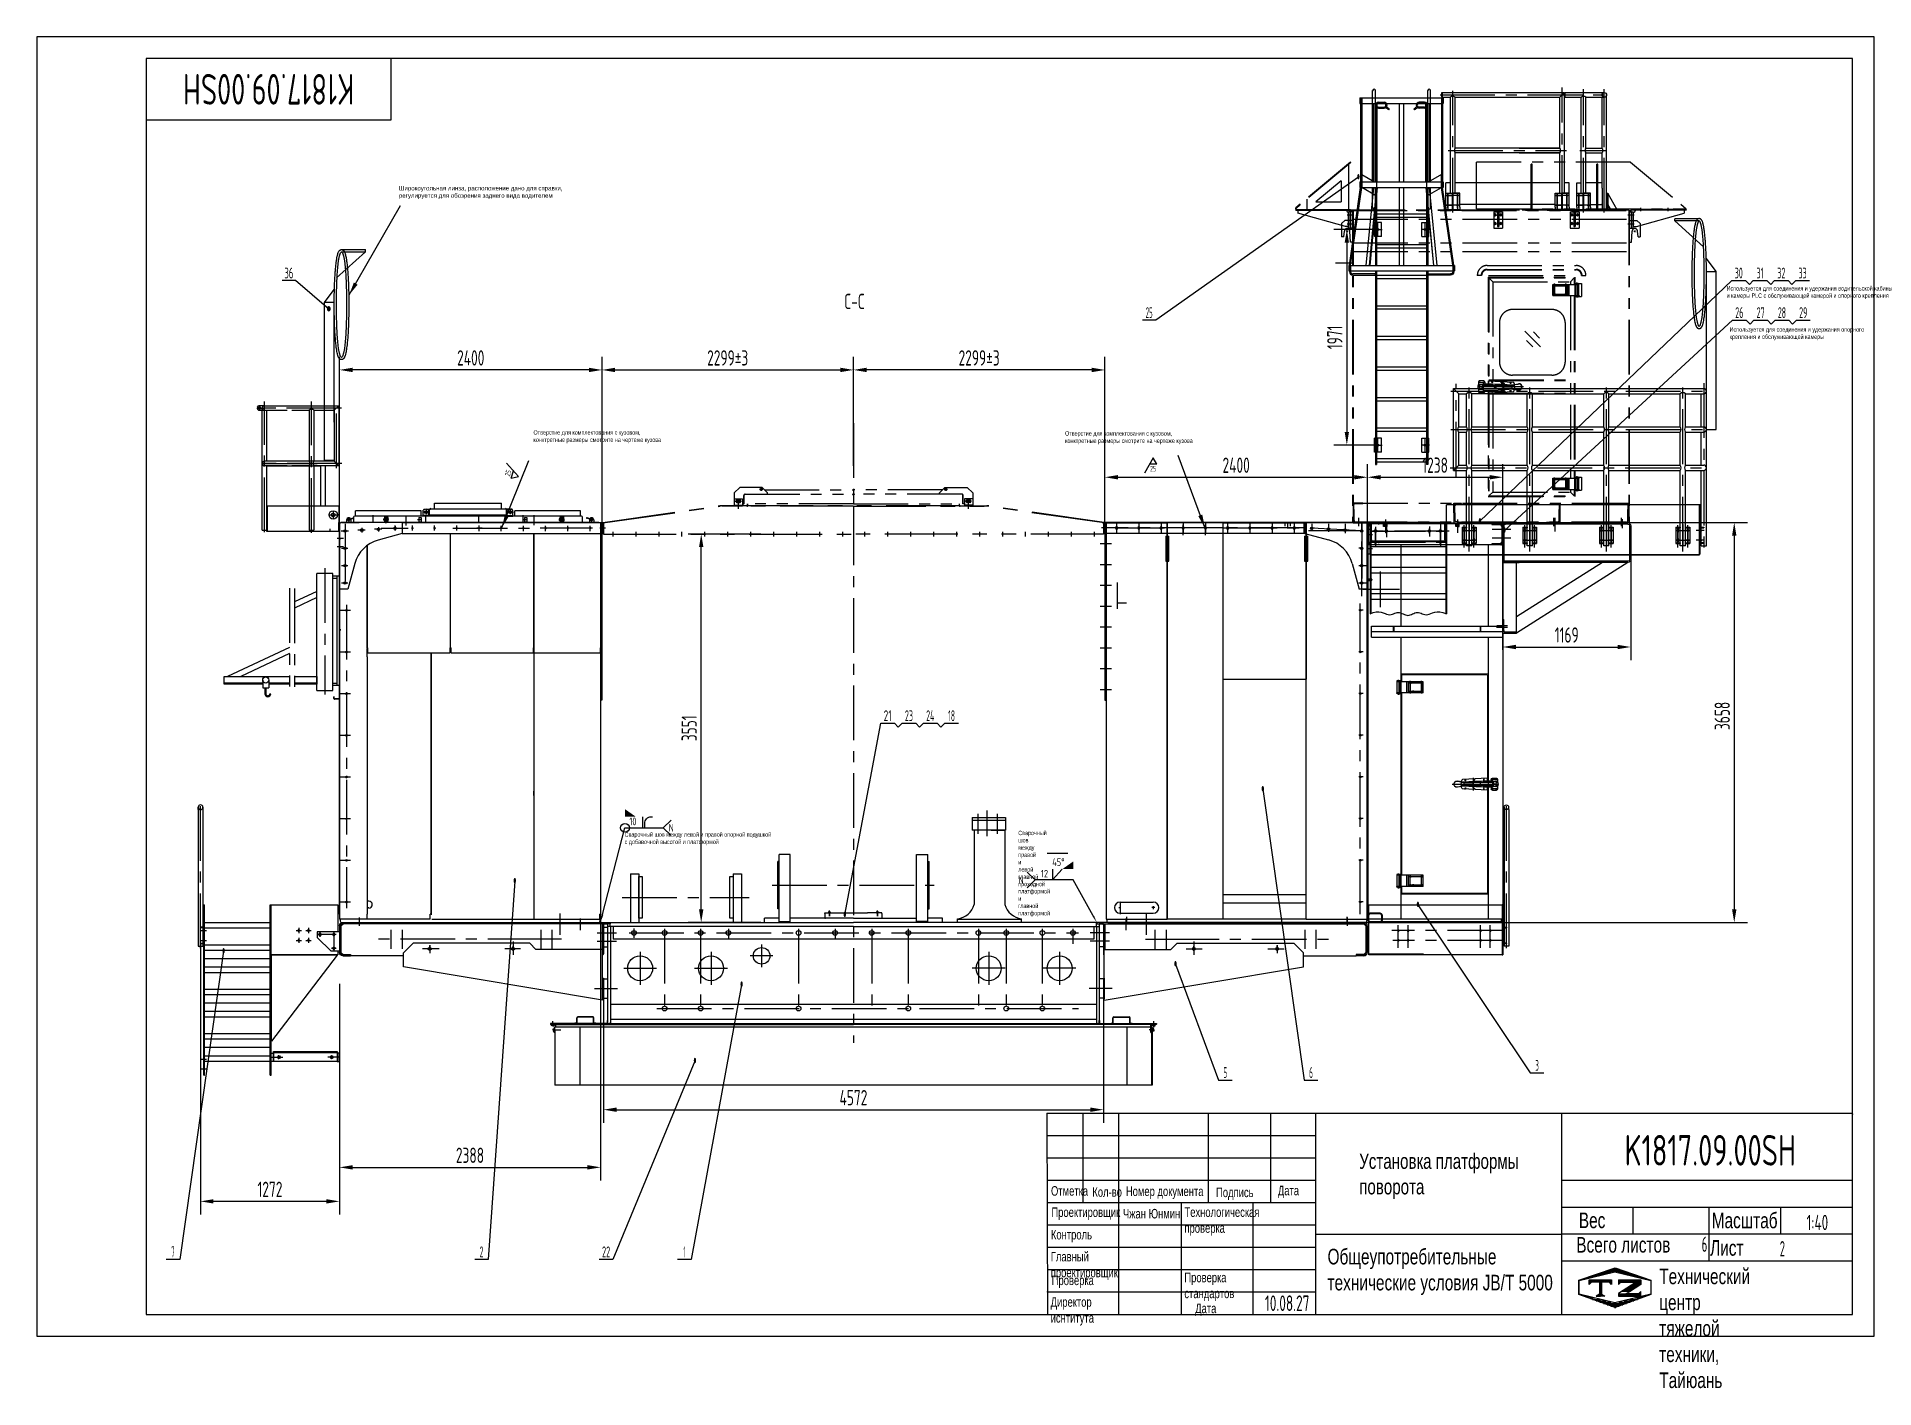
# Model space of a CAD drawing. Header units: millimetres. Extents: x 0 to 16800, y -476 to 11880.
import ezdxf
from ezdxf.enums import TextEntityAlignment as Align

# ---------------------------------------------------------------- set-up
doc = ezdxf.new("R2010")
doc.units = ezdxf.units.MM
doc.header["$LTSCALE"] = 400
for name, pattern in [('F', [0.75, 0.5, -0.25]), ('G', [2, 1.25, -0.25, 0.25, -0.25]), ('K', [2.5, 1.25, -0.25, 0.25, -0.25, 0.25, -0.25])]:
    doc.linetypes.add(name, pattern=pattern)
for name, color, linetype in [('01', 7, 'Continuous'), ('02', 1, 'Continuous'), ('04', 2, 'F'), ('05', 142, 'G'), ('07', 6, 'K'), ('08', 1, 'Continuous'), ('10', 1, 'Continuous'), ('11', 3, 'Continuous'), ('13', 3, 'Continuous'), ('14', 3, 'Continuous'), ('THICK', 7, 'Continuous')]:
    doc.layers.add(name, color=color, linetype=linetype)
doc.layers.get('04').off()
doc.styles.get("Standard").update_dxf_attribs({"font": 'isocp', "width": 0.707, "bigfont": 'intecad.shx'})
doc.dimstyles.new('INTE', dxfattribs={"dimscale": 40, "dimtxt": 3.5, "dimasz": 3, "dimexe": 3, "dimexo": 0, "dimgap": 1, "dimtad": 1, "dimdec": 0, "dimdsep": 46, "dimtxsty": 'Standard', "dimcen": 0, "dimclrd": 1, "dimclre": 1, "dimclrt": 3, "dimaunit": 1, "dimadec": 0, "dimazin": 0, "dimtfac": 1, "dimtdec": 0, "dimtmove": 0, "dimatfit": 0, "dimfxl": 1, "dimarcsym": 0})

msp = doc.modelspace()

# ---------------------------------------------------------------- texts
at = {"layer": '01', "attachment_point": 1}
for s, insert, char_height, width in [('C-C', (7381.8, 9530.6), 140, 4493.43), ('{\\fArial|b0|i0|c204|p34;Технический центр\\Pтяжелой техники, Тайюань}', (14834.1, 618.4), 142.407, 6.692)]:
    msp.add_mtext(s, dxfattribs=dict(at, insert=insert, char_height=char_height, width=width))
for s, insert, char_height in [('{\\fArial|b0|i0|c204|p34;Отметка}', (9273.2, 1372.2), 87.188), ('{\\fArial|b0|i0|c204|p34;Кол-во}', (9651.3, 1362.2), 87.188), ('{\\fArial|b0|i0|c204|p34;Номер документа}', (9957.6, 1368.9), 87.188), ('{\\fArial|b0|i0|c204|p34;Подпись}', (10782.3, 1358.9), 87.188), ('{\\fArial|b0|i0|c204|p34;Дата}', (11347.7, 1375.6), 87.188), ('{\\fArial|b0|i0|c204|p34;Проектировщик}', (9277, 1177.5), 87.188), ('{\\fArial|b0|i0|c204|p34;Технологическая\\Pпроверка}', (10493.3, 1178.1), 87.188), ('{\\fArial|b0|i0|c204|p34;\\C3;Чжан Юнмин}', (9930.8, 1164.1), 87.188), ('{\\fArial|b0|i0|c204|p34;Вес}', (14099.2, 1130.6), 142.407), ('{\\fArial|b0|i0|c204|p34;Контроль}', (9272, 972.1), 87.188), ('{\\fArial|b0|i0|c204|p34;Главный\\Pпроектировщик}', (9271.2, 771.4), 87.188), ('{\\fArial|b0|i0|c204|p34;Проверка}', (9279.8, 554.6), 87.188), ('{\\fArial|b0|i0|c204|p34;Проверка\\Pстандартов}', (10492.4, 580.5), 87.188), ('{\\fArial|b0|i0|c204|p34;Директор\\Pиснтитута}', (9269.9, 356.5), 87.188), ('{\\fArial|b0|i0|c204|p34;Дата}', (10591.5, 298.2), 87.188)]:
    msp.add_mtext(s, dxfattribs=dict(at, insert=insert, char_height=char_height))
at = {"layer": '02', "width": 0.605172}
for p, p2 in [((12071.4, 10575.2), (12095.4, 10575.2)), ((13182.5, 7430), (13206.5, 7430)), ((13407.6, 7345.4), (13431.6, 7345.4)), ((12153.7, 5536), (12177.7, 5536)), ((11197.5, 4980.7), (11221.5, 4980.7)), ((4358.4, 4140.4), (4382.4, 4140.4)), ((7375.7, 3831.3), (7399.7, 3831.3)), ((12615.9, 3923), (12639.9, 3923)), ((1696.5, 3499.2), (1720.5, 3499.2)), ((10399.1, 3380.2), (10423.1, 3380.2)), ((6432.7, 3193.5), (6456.7, 3193.5)), ((6006, 2495.6), (6030, 2495.6))]:
    msp.add_text('●', height=40, dxfattribs=at).set_placement(p, p2, align=Align.FIT)
at = {"layer": '02', "insert": (2670.3, 9389.5), "char_height": 40, "attachment_point": 5}
msp.add_mtext('{\\fSimSun|b0|i0|c134|p2;●}', dxfattribs=at)
at = {"layer": '05', "char_height": 142.464, "attachment_point": 1}
for s, insert in [('{\\fArial|b0|i0|c204|p34;\\C0;Масштаб}', (15314, 1129.9)), ('{\\fArial|b0|i0|c204|p34;\\C0;Всего листов}', (14075.7, 907.2)), ('{\\fArial|b0|i0|c204|p34;\\C0;Лист}', (15298.9, 878.3)), ('{\\fArial|b0|i0|c204|p34;\\C0;Общеупотребительные\\Pтехнические условия \\fArial|b0|i0|c0|p34;JB/T 5000}', (11801.6, 799.1))]:
    msp.add_mtext(s, dxfattribs=dict(at, insert=insert))
at = {"layer": '11', "width": 0.69384}
msp.add_text('K1817.09.00SH', height=280, rotation=180, dxfattribs=at).set_placement((2902.8, 11540), (1337.2, 11540), align=Align.FIT)
at = {"layer": '11', "width": 0.647178}
msp.add_text('36', height=100, dxfattribs=at).set_placement((2305.1, 9670.1), align=Align.CENTER)
at = {"layer": '11'}
for s, height, width, p, p2 in [('30', 98.99, 0.600864, (15523.9, 9670.1), (15598.3, 9670.1)), ('31', 98.99, 0.606, (15724.3, 9670.1), (15787.3, 9670.1)), ('32', 98.99, 0.573679, (15913.3, 9670.1), (15987.7, 9670.1)), ('33', 98.99, 0.581958, (16108, 9670.1), (16182.4, 9670.1)), ('25', 98.99, 0.492713, (10139.4, 9308.6), (10202.4, 9308.6)), ('26', 98.99, 0.578293, (15529.5, 9308.6), (15603.9, 9308.6)), ('27', 98.99, 0.601243, (15724.2, 9308.6), (15798.6, 9308.6)), ('28', 98.99, 0.601243, (15919, 9308.6), (15993.4, 9308.6)), ('29', 98.99, 0.568672, (16113.7, 9308.6), (16188.1, 9308.6)), ('21', 98.99, 0.715765, (7742.7, 5623.5), (7817.1, 5623.5)), ('23', 98.99, 0.581958, (7937.4, 5623.5), (8011.8, 5623.5)), ('24', 98.99, 0.556706, (8132.1, 5623.5), (8206.5, 5623.5)), ('18', 98.99, 0.606, (8332.6, 5623.5), (8395.5, 5623.5)), ('3', 99, 0.527686, (13702.1, 2427), (13733, 2427)), ('5', 99, 0.597713, (10849.6, 2360.8), (10884.6, 2360.8)), ('6', 99, 0.600695, (11632.7, 2360.8), (11668.3, 2360.8)), ('K1817.09.00SH', 280, 0.69384, (14517.2, 1560), (16082.8, 1560)), ('1:40', 140, 0.657692, (16181, 970), (16379, 970)), ('6', 140, 0.600695, (15223, 771.2), (15273.5, 771.2)), ('2', 140, 0.562593, (15936, 730), (15984, 730)), ('7', 99, 0.514182, (1231.1, 721.9), (1259.1, 721.9)), ('2', 99, 0.562593, (4049.4, 721.9), (4083.3, 721.9)), ('22', 98.99, 0.573679, (5168.3, 721.9), (5242.7, 721.9)), ('1', 99, 0.404, (5913.7, 721.9), (5927.7, 721.9)), ('10.08.27', 142.41, 0.642055, (11229.2, 230.5), (11636.1, 230.5))]:
    msp.add_text(s, height=height, dxfattribs=dict(at, width=width)).set_placement(p, p2, align=Align.FIT)
at = {"layer": '11', "attachment_point": 1}
for s, insert, char_height in [('{\\fArial|b0|i0|c204|p34;\\W1;Широкоугольная линза, расположение дано для справки,\\Pрегулируется для обозрения заднего вида водителем}', (3310.8, 10515), 40), ('{\\fArial|b0|i0|c204|p34;Используется для соединения и удержания водительской кабины\\Pи камеры \\fArial|b0|i0|c0|p34;PLC\\fArial|b0|i0|c204|p34; с обслуживающей камерой и опорного крепления}', (15450.1, 9599.9), 40), ('{\\fArial|b0|i0|c204|p34;Используется для соединения и удержания опорного\\Pкрепления и обслуживающей камеры}', (15477.9, 9224.5), 40), ('{\\fArial|b0|i0|c204|p34;Отверстие для комплектования с кузовом,\\Pконктретные размеры смотрите на чертеже кузова}', (4541.4, 8282.7), 40), ('{\\fArial|b0|i0|c204|p34;Отверстие для комплектования с кузовом,\\Pконктретные размеры смотрите на чертеже кузова}', (9401.7, 8273.8), 40), ('{\\fArial|b0|i0|c204|p34;Сварочный шов между левой и правой опорной подушкой\\Pс добавочной высотой и платформой}', (5374.8, 4606.7), 40), ('{\\fArial|b0|i0|c204|p34;Установка платформы\\Pповорота}', (12091, 1670.3), 140)]:
    msp.add_mtext(s, dxfattribs=dict(at, insert=insert, char_height=char_height))
at = {"layer": '11', "insert": (8973.9, 4621), "char_height": 40, "width": 3.11, "attachment_point": 1}
msp.add_mtext('{\\fArial|b0|i0|c204|p34;Сварочный шов между правой и левой главной\\Pпроходной платформой и главной платформой}', dxfattribs=at)
at = {"layer": '11', "color": 3, "linetype": 'Continuous', "insert": (9284.6, 4369.6), "char_height": 70, "width": 116.884, "attachment_point": 1}
msp.add_mtext('45%%D', dxfattribs=at)
at = {"layer": '13', "width": 1.010989}
msp.add_text('N', height=70, dxfattribs=at).set_placement((8977.3, 4135.9), (9023.3, 4135.9), align=Align.FIT)
at = {"layer": '13', "width": 0.707}
msp.add_text('12', height=70, dxfattribs=at).set_placement((9181.3, 4193.9))

# ---------------------------------------------------------------- blocks, each defined once
blk = doc.blocks.new('*D148')
at = {"layer": '08', "color": 1, "lineweight": -2}
for p, q in [((13863, 7440), (15640, 7440)), ((15520, 7320), (15520, 3902)), ((12131, 3782), (15640, 3782))]:
    blk.add_line(p, q, dxfattribs=at)
at = {"layer": '08', "color": 1}
for points in [[(15500, 7320), (15540, 7320), (15520, 7440)], [(15500, 3902), (15540, 3902), (15520, 3782)]]:
    blk.add_solid(points, dxfattribs=at)
at = {"layer": 'Defpoints', "color": 0}
for p in [(13863, 7440), (12131, 3782), (15520, 3782)]:
    blk.add_point(p, dxfattribs=at)
at = {"layer": '08', "color": 3, "insert": (15410, 5671), "char_height": 140, "attachment_point": 5, "rotation": 90}
blk.add_mtext('3658', dxfattribs=at)
blk = doc.blocks.new('wrew')
for p, q in [((25420, 53313), (25420, 50047)), ((25674, 53111), (25674, 52168)), ((27198, 53217), (27198, 52172)), ((27198, 53217), (27198, 52167)), ((25425, 52343), (25425, 52332)), ((25674, 52090), (25674, 49739)), ((26258, 52127), (26258, 49989)), ((27198, 52091), (27198, 49693)), ((25420, 50047), (25420, 49693)), ((26258, 50047), (26258, 49738)), ((26249, 49693), (26249, 49738)), ((27798, 49738), (27798, 49693)), ((25425, 49693), (25420, 49693)), ((26249, 49693), (25629, 49693)), ((27198, 49693), (27798, 49693))]:
    blk.add_line(p, q)
at = {"layer": '01', "color": 7, "linetype": 'Continuous'}
for p, q in [((26167, 53426), (25567, 53426)), ((26185, 53376), (26185, 53433)), ((26192, 53440), (26204, 53440)), ((26218, 53440), (26244, 53440)), ((26236, 53376), (26236, 53433)), ((26244, 53389), (26244, 53440)), ((26244, 53388), (26244, 53436)), ((26254, 53445), (26937, 53445)), ((26290, 53495), (26900, 53495)), ((26946, 53389), (26946, 53440)), ((26973, 53440), (26946, 53440)), ((26946, 53436), (26946, 53388)), ((26954, 53376), (26954, 53433)), ((26999, 53440), (26987, 53440)), ((27005, 53376), (27005, 53433)), ((27623, 53426), (27023, 53426)), ((25420, 49739), (25420, 53313)), ((25485, 53319), (25523, 53319)), ((25511, 53350), (25546, 53363)), ((25513, 53345), (25548, 53358)), ((25549, 53367), (25549, 53319)), ((27632, 53376), (25559, 53376)), ((25830, 53319), (25603, 53319)), ((25831, 53371), (25831, 53323)), ((25837, 53371), (25831, 53371)), ((25837, 53364), (25831, 53364)), ((25849, 53319), (25836, 53319)), ((25837, 53320), (25837, 53371)), ((25837, 53371), (25849, 53371)), ((25837, 53320), (25849, 53320)), ((25849, 53323), (25849, 53371)), ((25849, 53320), (25849, 53371)), ((25849, 53371), (25855, 53371)), ((25849, 53364), (25855, 53364)), ((25855, 53371), (25855, 53323)), ((25855, 53355), (25863, 53355)), ((25855, 53335), (25863, 53335)), ((25857, 53335), (25855, 53333)), ((25857, 53332), (25855, 53333)), ((27443, 53319), (25855, 53319)), ((25860, 53357), (25857, 53360)), ((25857, 53355), (25857, 53356)), ((25860, 53335), (25857, 53332)), ((25860, 53357), (25862, 53360)), ((25860, 53335), (25863, 53332)), ((25862, 53355), (25862, 53356)), ((25862, 53335), (25864, 53333)), ((25863, 53332), (25864, 53333)), ((25992, 53319), (27820, 53319)), ((26146, 53364), (26146, 53326)), ((26146, 53364), (26166, 53364)), ((26166, 53364), (26166, 53326)), ((26236, 53382), (26185, 53382)), ((26236, 53376), (26185, 53376)), ((26236, 53389), (26244, 53389)), ((26244, 53388), (26946, 53388)), ((26284, 53388), (26284, 53376)), ((26290, 53388), (26290, 53376)), ((26900, 53388), (26900, 53376)), ((26906, 53388), (26906, 53376)), ((26954, 53389), (26946, 53389)), ((26954, 53382), (27005, 53382)), ((26954, 53376), (27005, 53376)), ((27112, 53364), (27112, 53326)), ((27112, 53364), (27132, 53364)), ((27132, 53364), (27132, 53326)), ((27436, 53335), (27434, 53333)), ((27436, 53332), (27434, 53333)), ((27439, 53357), (27436, 53360)), ((27436, 53355), (27436, 53356)), ((27444, 53355), (27436, 53355)), ((27444, 53335), (27436, 53335)), ((27439, 53335), (27436, 53332)), ((27439, 53357), (27441, 53360)), ((27439, 53335), (27441, 53332)), ((27441, 53355), (27441, 53356)), ((27441, 53335), (27443, 53333)), ((27441, 53332), (27443, 53333)), ((27444, 53371), (27444, 53323)), ((27450, 53371), (27444, 53371)), ((27450, 53364), (27444, 53364)), ((27462, 53319), (27449, 53319)), ((27450, 53320), (27450, 53371)), ((27450, 53371), (27462, 53371)), ((27450, 53320), (27462, 53320)), ((27462, 53320), (27462, 53371)), ((27462, 53323), (27462, 53371)), ((27462, 53371), (27468, 53371)), ((27462, 53364), (27468, 53364)), ((27468, 53371), (27468, 53323)), ((27695, 53319), (27468, 53319)), ((27641, 53352), (27641, 53367)), ((27641, 53319), (27641, 53352)), ((27715, 53345), (27681, 53358)), ((27717, 53350), (27683, 53363)), ((27808, 49738), (27808, 53313)), ((27808, 52127), (27808, 53313)), ((27820, 53319), (27820, 51694)), ((25674, 52172), (25674, 53111)), ((25992, 53217), (27820, 53217)), ((26436, 52172), (26436, 53217)), ((26436, 52172), (26436, 53217)), ((27198, 52172), (27198, 53217)), ((25212, 51784), (25212, 52852)), ((25358, 52852), (25212, 52852)), ((25358, 51784), (25358, 52852)), ((25420, 52827), (25358, 52827)), ((25400, 52807), (25358, 52807)), ((25400, 51831), (25400, 52827)), ((25420, 51831), (25420, 52827)), ((25212, 52689), (25008, 52594)), ((25212, 52633), (25008, 52537)), ((24964, 52176), (24397, 51910)), ((24964, 52120), (24518, 51910)), ((25670, 52168), (25674, 52168)), ((25670, 52168), (25670, 52090)), ((25670, 52090), (25674, 52090)), ((25674, 52172), (25679, 52172)), ((25679, 52127), (25679, 52172)), ((25679, 52127), (26432, 52127)), ((26258, 52127), (26258, 50862)), ((26258, 49739), (26258, 52127)), ((26432, 52172), (26436, 52172)), ((26432, 52127), (26432, 52172)), ((26436, 52172), (26441, 52172)), ((26441, 52127), (26441, 52172)), ((26441, 52127), (27194, 52127)), ((27194, 52127), (27194, 52172)), ((27194, 52172), (27198, 52172)), ((27198, 52127), (27803, 52127)), ((27803, 52172), (27808, 52172)), ((27803, 52172), (27803, 52127)), ((24366, 51840), (24366, 51910)), ((24366, 51910), (24964, 51910)), ((24718, 51850), (24366, 51850)), ((24718, 51840), (24366, 51840)), ((24718, 51879), (24718, 51806)), ((24718, 51806), (24774, 51806)), ((24738, 51806), (24738, 51753)), ((24746, 51806), (24746, 51753)), ((24774, 51879), (24774, 51806)), ((24964, 51850), (24774, 51850)), ((24964, 51840), (24774, 51840)), ((24783, 51753), (24792, 51753)), ((25008, 51910), (25212, 51910)), ((25212, 51850), (25008, 51850)), ((25212, 51840), (25008, 51840)), ((25212, 51910), (25212, 51840)), ((25212, 51784), (25358, 51784)), ((25358, 51851), (25400, 51851)), ((25358, 51831), (25420, 51831)), ((25372, 51725), (25369, 51725)), ((25369, 51709), (25369, 51725)), ((25372, 51709), (25372, 51725)), ((25420, 51706), (25375, 51706)), ((25420, 51703), (25375, 51703)), ((27820, 51694), (27808, 51694)), ((26258, 49989), (26258, 49738)), ((27198, 49989), (27198, 49738)), ((25670, 49739), (25670, 49693)), ((25670, 49739), (25674, 49739)), ((25688, 49858), (25674, 49858)), ((25688, 49795), (25674, 49795)), ((26258, 49738), (26263, 49738)), ((27194, 49738), (27198, 49738)), ((27798, 49738), (27808, 49738)), ((27803, 49677), (27803, 49738)), ((25670, 49693), (25425, 49693)), ((25440, 49662), (25908, 49662)), ((25440, 49662), (27788, 49662)), ((26263, 49693), (27194, 49693))]:
    blk.add_line(p, q, dxfattribs=at)
at = {"layer": '01'}
for p, q in [((25567, 53376), (25567, 53426)), ((25567, 53376), (25567, 53426)), ((26167, 53376), (26167, 53426)), ((26290, 53445), (26290, 53495)), ((26900, 53445), (26900, 53495)), ((27023, 53376), (27023, 53426)), ((27023, 53376), (27023, 53426)), ((27623, 53376), (27623, 53426)), ((25433, 53319), (25420, 53306)), ((25420, 53306), (25420, 52709)), ((25992, 53319), (25433, 53319)), ((25437, 53319), (25599, 53319)), ((25485, 53344), (25485, 53319)), ((25523, 53344), (25523, 53319)), ((25827, 53345), (25827, 53356)), ((25827, 53345), (25827, 53335)), ((25831, 53356), (25831, 53345)), ((25831, 53335), (25831, 53345)), ((25863, 53355), (25863, 53345)), ((25863, 53355), (25866, 53354)), ((25863, 53335), (25863, 53345)), ((25863, 53335), (25866, 53337)), ((25866, 53354), (25866, 53345)), ((25866, 53337), (25866, 53345)), ((25992, 53319), (25992, 53217)), ((26146, 53326), (26166, 53326)), ((27112, 53326), (27132, 53326)), ((27436, 53355), (27433, 53354)), ((27433, 53354), (27433, 53345)), ((27433, 53337), (27433, 53345)), ((27436, 53335), (27433, 53337)), ((27436, 53355), (27436, 53345)), ((27436, 53335), (27436, 53345)), ((27468, 53356), (27468, 53345)), ((27468, 53335), (27468, 53345)), ((27472, 53345), (27472, 53356)), ((27472, 53345), (27472, 53335)), ((27792, 53319), (27630, 53319)), ((27706, 53344), (27706, 53319)), ((27744, 53344), (27744, 53319)), ((25992, 53217), (25775, 53159)), ((25559, 52943), (25496, 52709)), ((25496, 52709), (25420, 52709)), ((27198, 52172), (27198, 50862)), ((27195, 50862), (27195, 50822)), ((26258, 49738), (26249, 49738)), ((26258, 49738), (26263, 49738)), ((25425, 49693), (25425, 49677))]:
    blk.add_line(p, q, dxfattribs=at)
for centre in [(26211, 53414), (26980, 53414)]:
    blk.add_circle(centre, 12.5, dxfattribs=at)
at = {"layer": '01', "color": 7, "linetype": 'Continuous'}
for centre, radius in [((25624, 53249), 11), ((25776, 53257), 11), ((25928, 53265), 11), ((26087, 53268), 4.8), ((26290, 53268), 4.8), ((26493, 53268), 4.8), ((26696, 53268), 4.8), ((26899, 53268), 4.8), ((27102, 53268), 4.8), ((27305, 53268), 4.8), ((27508, 53268), 4.8), ((27711, 53268), 4.8), ((25471, 53241), 11), ((25471, 53082), 11), ((25471, 52924), 11), ((25471, 52765), 11), ((25484, 52516), 7.5), ((25484, 52135), 7.5), ((25484, 52135), 4.8), ((24746, 51879), 28.1), ((25484, 51754), 7.5), ((25484, 51754), 4.8), ((25484, 51373), 7.5), ((25484, 51373), 4.8), ((25484, 50992), 7.5), ((25484, 50992), 4.8), ((25484, 50611), 4.8), ((25484, 50230), 7.5), ((25484, 50230), 4.8), ((25484, 49849), 7.5), ((25484, 49849), 4.8)]:
    blk.add_circle(centre, radius, dxfattribs=at)
for centre, radius, start, end in [((26211, 53389), 51, 60, 120), ((26236, 53414), 51, 150, 154.9264), ((26254, 53436), 9.5, 90, 180), ((26937, 53436), 9.5, 0, 90), ((26980, 53389), 51, 60, 120), ((26954, 53414), 51, 25.0736, 30), ((25504, 53344), 7.13, 61.3635, 340.2791), ((25510, 53355), 4.75, 241.3635, 290.5437), ((25515, 53340), 4.75, 110.5437, 160.2791), ((25547, 53360), 2.97, 290.5437, 110.5437), ((25559, 53367), 9.5, 90, 180), ((25860, 53362), 4.03, 90, 213.8811), ((25852, 53356), 5, 0, 33.8811), ((25860, 53362), 2.44, 90, 209.9937), ((25860, 53362), 4.03, 326.1189, 90), ((25860, 53362), 2.44, 330.0063, 90), ((25867, 53356), 5, 146.1189, 180), ((27439, 53362), 4.03, 90, 213.8811), ((27431, 53356), 5, 0, 33.8811), ((27439, 53362), 2.44, 90, 209.9937), ((27439, 53362), 4.03, 326.1189, 90), ((27439, 53362), 2.44, 330.0063, 90), ((27446, 53356), 5, 146.1189, 180), ((27632, 53367), 9.5, 0, 90), ((27682, 53360), 2.97, 69.4563, 249.4563), ((27714, 53340), 4.75, 19.7209, 69.4563), ((27719, 53355), 4.75, 249.4563, 298.6365), ((27725, 53344), 7.13, 199.7209, 118.6365), ((24765, 51753), 26.7, 180, 0), ((24765, 51753), 18.5, 180, 0), ((25375, 51709), 5.5, 180, 270), ((25375, 51709), 3, 180, 270), ((25688, 49826), 31.8, 270, 90), ((25440, 49677), 15, 180, 270), ((27788, 49677), 15, 270, 0)]:
    blk.add_arc(centre, radius, start, end, dxfattribs=at)
at = {"layer": '01'}
for centre, radius, start, end in [((25504, 53344), 19, 29.6704, 180), ((25504, 53344), 9, 40.3008, 1.3418), ((25504, 53344), 19, 0, 11.6841), ((25829, 53356), 2, 355.7588, 179.9985), ((25829, 53335), 2, 184.2368, 0), ((27470, 53356), 2, 0.0015, 184.2412), ((27470, 53335), 2, 180, 355.7632), ((27725, 53344), 19, 168.3159, 180), ((27725, 53344), 19, 0, 150.3296), ((27725, 53344), 9, 178.6582, 139.6992), ((25854, 52864), 305, 105, 165)]:
    blk.add_arc(centre, radius, start, end, dxfattribs=at)
at = {"layer": '02', "color": 1, "linetype": 'Continuous'}
for centre, start, end in [((26087, 53268), 80, 350), ((26290, 53268), 80, 350), ((26493, 53268), 80, 350), ((26696, 53268), 80, 350), ((26899, 53268), 80, 350), ((27102, 53268), 80, 350), ((27305, 53268), 190, 100), ((27508, 53268), 190, 100), ((27711, 53268), 190, 100), ((25484, 52135), 170, 80), ((25484, 51754), 170, 80), ((25484, 51373), 170, 80), ((25484, 50992), 170, 80), ((25484, 50611), 170, 80), ((25484, 49849), 170, 80)]:
    blk.add_arc(centre, 6, start, end, dxfattribs=at)
at = {"layer": '05', "color": 4, "linetype": 'G'}
for p, q in [((26211, 53434), (26211, 53396)), ((26980, 53434), (26980, 53396)), ((25471, 53306), (25471, 52727)), ((25471, 53306), (25471, 52727)), ((25471, 53279), (25471, 52718)), ((25624, 53269), (25624, 53229)), ((25725, 53385), (25725, 53324)), ((25806, 53257), (25740, 53257)), ((25776, 53277), (25776, 53237)), ((25800, 53268), (26048, 53268)), ((25860, 53368), (25860, 53329)), ((25957, 53265), (25892, 53265)), ((25957, 53265), (25892, 53265)), ((25928, 53246), (25928, 53292)), ((25928, 53285), (25928, 53245)), ((26030, 53293), (26030, 53379)), ((26087, 53246), (26087, 53292)), ((26134, 53345), (26174, 53345)), ((26207, 53385), (26207, 53319)), ((26290, 53246), (26290, 53292)), ((26457, 53268), (27177, 53268)), ((26493, 53246), (26493, 53292)), ((26723, 53268), (26675, 53268)), ((26690, 53385), (26690, 53319)), ((26696, 53246), (26696, 53292)), ((26696, 53241), (26696, 53290)), ((26899, 53241), (26899, 53290)), ((27096, 53385), (27096, 53319)), ((27100, 53345), (27140, 53345)), ((27102, 53241), (27102, 53290)), ((27198, 53385), (27198, 53296)), ((27732, 53268), (27254, 53268)), ((27305, 53241), (27305, 53290)), ((27439, 53368), (27439, 53330)), ((27508, 53241), (27508, 53290)), ((27711, 53241), (27711, 53290)), ((25418, 53173), (25432, 53173)), ((25418, 53097), (25432, 53097)), ((25501, 53241), (25435, 53241)), ((25654, 53249), (25588, 53249)), ((25496, 53082), (25437, 53082)), ((25496, 52924), (25437, 52924)), ((25285, 52902), (25285, 51747)), ((25496, 52765), (25437, 52765)), ((25522, 52516), (25425, 52516)), ((25484, 52567), (25484, 49794)), ((25522, 52135), (25425, 52135)), ((25522, 51754), (25425, 51754)), ((25522, 51373), (25425, 51373)), ((25522, 50992), (25425, 50992)), ((25522, 50611), (25425, 50611)), ((25522, 50230), (25425, 50230)), ((25522, 49849), (25425, 49849))]:
    blk.add_line(p, q, dxfattribs=at)
at = {"layer": '05'}
for p, q in [((25491, 53344), (25516, 53344)), ((25504, 53358), (25504, 53328)), ((25819, 53345), (25869, 53345)), ((26244, 53414), (26179, 53414)), ((26242, 53414), (26181, 53414)), ((26946, 53414), (27012, 53414)), ((26949, 53414), (27010, 53414)), ((27478, 53345), (27425, 53345)), ((27738, 53344), (27713, 53344)), ((27725, 53358), (27725, 53328)), ((25456, 53173), (25400, 53173)), ((25456, 53097), (25400, 53097)), ((25497, 52516), (25472, 52516)), ((25497, 52135), (25472, 52135)), ((25497, 51754), (25472, 51754)), ((25497, 51373), (25472, 51373)), ((25497, 50992), (25472, 50992)), ((25497, 50611), (25472, 50611)), ((25497, 50230), (25472, 50230)), ((25497, 49849), (25472, 49849))]:
    blk.add_line(p, q, dxfattribs=at)
at = {"layer": '07', "color": 6, "linetype": 'K'}
for p, q in [((24964, 52719), (24964, 51770)), ((25008, 52716), (25008, 51769))]:
    blk.add_line(p, q, dxfattribs=at)
blk = doc.blocks.new('sdf')
for p, q in [((33512, 28947), (34122, 28947)), ((33512, 28483), (33512, 28947)), ((34122, 28947), (34179, 29004)), ((34179, 29004), (35245, 29004)), ((35334, 28788), (35334, 28916)), ((33512, 28483), (35334, 28788))]:
    blk.add_line(p, q)
at = {"layer": '01'}
for p, q in [((34325, 28962), (34338, 28962)), ((34325, 28943), (34338, 28943)), ((35087, 28962), (35100, 28962)), ((35087, 28943), (35100, 28943)), ((35245, 29004), (35334, 28916))]:
    blk.add_line(p, q, dxfattribs=at)
at = {"layer": '01', "color": 7, "linetype": 'Continuous'}
for p, q in [((33512, 28687), (33505, 28687)), ((33505, 28687), (33505, 28496)), ((33511, 28687), (33511, 28496)), ((33512, 28496), (33505, 28496))]:
    blk.add_line(p, q, dxfattribs=at)
at = {"layer": '01'}
for centre, start, end in [((34325, 28953), 90, 270), ((34338, 28953), 270, 90), ((35087, 28953), 90, 270), ((35100, 28953), 270, 90)]:
    blk.add_arc(centre, 9.5, start, end, dxfattribs=at)
at = {"layer": '05', "color": 4, "linetype": 'G'}
for p, q in [((34268, 28953), (34407, 28953)), ((34331, 28947), (34331, 28979)), ((35007, 28953), (35148, 28953)), ((35093, 28947), (35093, 28985)), ((33578, 28592), (33402, 28592))]:
    blk.add_line(p, q, dxfattribs=at)
blk = doc.blocks.new('A$C6CEA21CB')
at = {"layer": '01', "color": 7, "linetype": 'Continuous'}
for p, q in [((801, 2574), (531, 2574)), ((801, 2562), (567, 2562)), ((783, 174), (540, 174))]:
    blk.add_line(p, q, dxfattribs=at)
at = {"layer": '01'}
for p, q in [((791, 2574), (801, 2564)), ((802, 2634), (802, 192)), ((814, 2634), (802, 2634)), ((814, 192), (814, 2634)), ((509, 745), (509, 262)), ((521, 262), (509, 262)), ((509, 192), (509, 262)), ((521, 192), (521, 262)), ((540, 174), (521, 193)), ((783, 173), (540, 173)), ((783, 174), (802, 193)), ((783, 161), (540, 161))]:
    blk.add_line(p, q, dxfattribs=at)
for centre in [(572, 1748), (572, 986)]:
    blk.add_circle(centre, 8, dxfattribs=at)
at = {"layer": '01', "color": 7, "linetype": 'Continuous'}
blk.add_arc((531, 2552), 22, 90, 135, dxfattribs=at)
at = {"layer": '01'}
for centre, radius, start, end in [((540, 192), 31, 180, 270), ((540, 192), 19, 180, 270), ((783, 192), 19, 270, 0), ((783, 192), 31, 270, 0)]:
    blk.add_arc(centre, radius, start, end, dxfattribs=at)
at = {"layer": '05'}
for p, q in [((643, 2531), (643, 2603)), ((719, 2529), (719, 2615)), ((661, 2189), (661, 2017)), ((747, 2103), (575, 2103)), ((661, 2017), (661, 428)), ((701, 2179), (896, 2179)), ((747, 2001), (575, 2001)), ((641, 1748), (520, 1748)), ((572, 1817), (572, 1679)), ((608, 986), (535, 986)), ((747, 733), (575, 733)), ((747, 631), (575, 631)), ((783, 343), (861, 343))]:
    blk.add_line(p, q, dxfattribs=at)
at = {"layer": '05', "color": 4, "linetype": 'G'}
for p, q in [((745, 2365), (851, 2365)), ((572, 1027), (572, 920))]:
    blk.add_line(p, q, dxfattribs=at)
blk = doc.blocks.new('*D149')
at = {"layer": '08', "color": 1, "lineweight": -2}
for p, q in [((5155, 3885), (5155, 1424)), ((2768, 3223), (2768, 1424)), ((2888, 1544), (5035, 1544))]:
    blk.add_line(p, q, dxfattribs=at)
at = {"layer": '08', "color": 1}
for points in [[(2888, 1564), (2888, 1524), (2768, 1544)], [(5035, 1564), (5035, 1524), (5155, 1544)]]:
    blk.add_solid(points, dxfattribs=at)
at = {"layer": 'Defpoints', "color": 0}
for p in [(5155, 3885), (2768, 3223), (5155, 1544)]:
    blk.add_point(p, dxfattribs=at)
at = {"layer": '08', "color": 3, "insert": (3961, 1654), "char_height": 140, "attachment_point": 5}
blk.add_mtext('2388', dxfattribs=at)
blk = doc.blocks.new('*D150')
at = {"layer": '08', "color": 1, "lineweight": -2}
for p, q in [((1496, 3594), (1496, 1113)), ((2768, 3127), (2768, 1113)), ((2648, 1233), (1616, 1233))]:
    blk.add_line(p, q, dxfattribs=at)
at = {"layer": '08', "color": 1}
for points in [[(1616, 1253), (1616, 1213), (1496, 1233)], [(2648, 1253), (2648, 1213), (2768, 1233)]]:
    blk.add_solid(points, dxfattribs=at)
at = {"layer": 'Defpoints', "color": 0}
for p in [(1496, 3594), (2768, 3127), (1496, 1233)]:
    blk.add_point(p, dxfattribs=at)
at = {"layer": '08', "color": 3, "insert": (2132, 1343), "char_height": 140, "attachment_point": 5}
blk.add_mtext('1272', dxfattribs=at)
blk = doc.blocks.new('A$C5E9C2E42')
at = {"layer": '01'}
for p, q in [((0, 457), (0, 212)), ((610, 457), (0, 457)), ((610, 0), (610, 457)), ((0, 34), (0, 0)), ((0, 0), (610, 0))]:
    blk.add_line(p, q, dxfattribs=at)
for centre, radius in [((38, 187), 10.5), ((165, 187), 10.5), ((270, 222), 8), ((359, 222), 8), ((38, 60), 10.5), ((270, 133), 8), ((359, 133), 8)]:
    blk.add_circle(centre, radius, dxfattribs=at)
at = {"layer": '05', "color": 4, "linetype": 'G'}
for p, q in [((20, 187), (184, 187)), ((38, 213), (38, 35)), ((147, 187), (184, 187)), ((165, 208), (165, 165)), ((20, 60), (57, 60))]:
    blk.add_line(p, q, dxfattribs=at)
at = {"layer": '05'}
for p, q in [((294, 222), (246, 222)), ((270, 246), (270, 198)), ((383, 222), (335, 222)), ((359, 246), (359, 198)), ((294, 133), (246, 133)), ((270, 157), (270, 109)), ((383, 133), (335, 133)), ((359, 157), (359, 109))]:
    blk.add_line(p, q, dxfattribs=at)
blk = doc.blocks.new('A$C7BD259EA')
at = {"ltscale": 0.8}
for p, q in [((0, 178), (0, 0)), ((0, 178), (203, 178)), ((203, 178), (203, 127)), ((76, 0), (203, 127)), ((0, 0), (76, 0))]:
    blk.add_line(p, q, dxfattribs=at)
for centre in [(51, 153), (51, 26), (178, 153)]:
    blk.add_circle(centre, 10.5, dxfattribs=at)
at = {"layer": '05', "color": 4, "linetype": 'G', "ltscale": 0.8}
for p, q in [((51, 173), (51, 11)), ((178, 169), (178, 136)), ((29, 26), (71, 26)), ((31, 153), (197, 153))]:
    blk.add_line(p, q, dxfattribs=at)
blk = doc.blocks.new('1111c')
at = {"layer": '01'}
for p, q in [((2918, 6983), (2918, 8540)), ((2918, 8540), (2924, 8540)), ((2924, 6983), (2924, 8540)), ((3524, 6983), (3524, 8540)), ((3524, 8540), (3534, 8540)), ((3534, 6983), (3534, 8540)), ((2924, 8379), (3524, 8379)), ((2924, 8329), (3524, 8329)), ((2924, 8176), (3524, 8176)), ((2924, 8126), (3524, 8126)), ((3534, 8083), (3534, 7298)), ((3534, 8083), (4136, 8083)), ((4141, 8079), (4136, 8083)), ((2924, 8051), (3524, 8051)), ((2924, 7973), (3524, 7973)), ((2924, 7923), (3524, 7923)), ((2924, 7770), (3524, 7770)), ((2924, 7720), (3524, 7720)), ((2924, 7645), (3524, 7645)), ((2924, 7567), (3524, 7567)), ((2924, 7517), (3524, 7517)), ((2924, 7364), (3524, 7364)), ((2924, 7314), (3524, 7314)), ((2924, 7239), (3524, 7239)), ((3539, 7294), (3534, 7298)), ((2924, 7161), (3524, 7161)), ((2924, 7111), (3524, 7111)), ((2918, 6983), (2924, 6983)), ((3524, 6983), (3534, 6983))]:
    blk.add_line(p, q, dxfattribs=at)
at = {"layer": '01', "color": 7, "linetype": 'Continuous'}
blk.add_line((3539, 7294), (4141, 8079), dxfattribs=at)
at = {"layer": '05', "color": 4, "linetype": 'G'}
for p, q in [((2891, 8305), (2941, 8305)), ((2891, 8216), (2941, 8216)), ((2891, 7129), (2941, 7129)), ((2891, 7040), (2941, 7040))]:
    blk.add_line(p, q, dxfattribs=at)
at = {"layer": '01', "xscale": -1}
blk.add_blockref('A$C5E9C2E42', (4144, 8083), dxfattribs=at)
at = {"layer": '01', "color": 7, "linetype": 'Continuous', "xscale": -1}
blk.add_blockref('A$C7BD259EA', (4157, 8116), dxfattribs=at)
blk = doc.blocks.new('*U144')
at = {"layer": '01'}
for p, q in [((0, 13), (-12, 6)), ((-12, 6), (-12, 0)), ((-12, -6), (-12, 0)), ((12, 6), (0, 13)), ((12, 0), (12, 6)), ((12, 0), (12, -6)), ((0, -13), (-12, -6)), ((12, -6), (0, -13))]:
    blk.add_line(p, q, dxfattribs=at)
at = {"layer": '05'}
for p, q in [((-14, 0), (14, 0)), ((0, 15), (0, -14))]:
    blk.add_line(p, q, dxfattribs=at)
blk = doc.blocks.new('A$C08196DB3')
at = {"layer": '01', "color": 7, "linetype": 'Continuous', "ltscale": 0.5}
for p, q in [((5, 0), (5, 76)), ((5, 0), (5, 76)), ((5, 76), (24, 76)), ((627, 76), (608, 76)), ((627, 0), (627, 76)), ((24, 0), (5, 0)), ((608, 0), (627, 0))]:
    blk.add_line(p, q, dxfattribs=at)
at = {"layer": '01', "color": 7, "linetype": 'Continuous'}
for p, q in [((24, 90), (608, 90)), ((24, 90), (24, 0)), ((24, 0), (24, 90)), ((24, 80), (608, 80)), ((71, 47), (79, 47)), ((71, 29), (79, 29)), ((561, 47), (553, 47)), ((561, 29), (553, 29)), ((608, 90), (608, 0)), ((608, 0), (24, 0))]:
    blk.add_line(p, q, dxfattribs=at)
for centre in [(75, 38), (557, 38)]:
    blk.add_circle(centre, 9, dxfattribs=at)
for centre, start, end in [((71, 38), 90, 270), ((79, 38), 270, 90), ((553, 38), 90, 270), ((561, 38), 270, 90)]:
    blk.add_arc(centre, 9, start, end, dxfattribs=at)
at = {"layer": '05', "color": 4, "linetype": 'G', "ltscale": 0.5}
for p, q in [((0, 38), (111, 38)), ((75, 22), (75, 54)), ((633, 38), (522, 38)), ((557, 22), (557, 54))]:
    blk.add_line(p, q, dxfattribs=at)
at = {"layer": '04', "rotation": 90}
for p in [(75, 38), (557, 38)]:
    blk.add_blockref('*U144', p, dxfattribs=at)
blk = doc.blocks.new('A$C0BAB5668')
for p, q in [((22, 149), (0, 149)), ((0, 149), (0, 144)), ((22, 144), (0, 144)), ((0, 5), (22, 5)), ((0, 5), (0, 0)), ((0, 0), (22, 0)), ((28, 11), (28, 138)), ((33, 11), (33, 138))]:
    blk.add_line(p, q)
for centre, radius, start, end in [((22, 138), 11, 0, 90), ((22, 138), 6, 0, 90), ((22, 11), 11, 270, 0), ((22, 11), 6, 270, 0)]:
    blk.add_arc(centre, radius, start, end)
at = {"layer": '05', "color": 4, "linetype": 'G'}
for p, q in [((40, 119), (18, 119)), ((40, 30), (18, 30))]:
    blk.add_line(p, q, dxfattribs=at)
blk = doc.blocks.new('A$C7ACD2DF5')
blk.add_line((951, 1268), (951, 1289))
at = {"layer": '01', "color": 7, "linetype": 'Continuous'}
for p, q in [((908, 1289), (908, 802)), ((951, 1268), (951, 18)), ((908, 802), (908, 191)), ((908, 186), (908, 47)), ((908, 42), (908, 18)), ((951, 18), (908, 18))]:
    blk.add_line(p, q, dxfattribs=at)
blk.add_circle((929, 1289), 21.2, dxfattribs=at)
at = {"layer": '05', "color": 4, "linetype": 'G'}
blk.add_line((929, 0), (929, 1350), dxfattribs=at)
at = {"xscale": -1}
blk.add_blockref('A$C0BAB5668', (930, 42), dxfattribs=at)
blk = doc.blocks.new('erwq')
at = {"layer": '01', "color": 7, "linetype": 'Continuous'}
for p, q in [((24670, 25305), (24680, 25315)), ((24670, 25305), (24670, 25287)), ((24680, 25277), (24670, 25287)), ((24721, 25315), (24680, 25315)), ((24680, 25277), (24721, 25277)), ((24714, 24179), (24714, 25296)), ((24721, 25312), (24721, 25315)), ((24721, 25277), (24721, 25281)), ((24735, 25317), (25414, 25317)), ((24735, 25275), (24942, 25275)), ((24756, 24810), (24756, 25275)), ((24984, 25275), (25143, 25275)), ((25143, 25275), (25143, 24810)), ((25185, 25275), (25185, 24810)), ((25185, 25275), (25372, 25275)), ((25372, 25275), (25414, 25317)), ((25372, 25275), (25372, 24810)), ((25414, 25317), (25414, 24767)), ((24942, 24810), (24735, 24810)), ((24942, 24767), (24735, 24767)), ((25290, 24810), (24756, 24810)), ((24756, 24767), (25248, 24767)), ((24756, 24179), (24756, 24767)), ((25143, 24810), (24984, 24810)), ((25143, 24767), (24984, 24767)), ((25143, 24767), (25143, 24179)), ((25372, 24810), (25185, 24810)), ((25185, 24767), (25185, 24179)), ((25414, 24767), (25185, 24767)), ((25248, 24403), (25248, 24767)), ((25290, 24767), (25290, 24403)), ((25414, 24767), (25372, 24810)), ((24756, 24167), (24756, 24403)), ((24756, 24403), (24762, 24403)), ((24762, 24403), (25414, 24403)), ((24762, 24167), (24762, 24403)), ((24762, 24167), (24762, 24403)), ((25414, 24403), (25414, 24167)), ((25414, 24167), (25414, 24250)), ((25414, 24250), (25420, 24250)), ((25420, 24167), (25420, 24250)), ((24714, 24179), (24756, 24179)), ((24762, 24167), (24756, 24167)), ((25414, 24167), (24762, 24167)), ((25143, 24179), (25185, 24179)), ((25420, 24167), (25414, 24167))]:
    blk.add_line(p, q, dxfattribs=at)
for centre, radius in [((24689, 25296), 11), ((25363, 24319), 38), ((25363, 24319), 16.5)]:
    blk.add_circle(centre, radius, dxfattribs=at)
for centre, radius, start, end in [((24735, 25296), 21.2, 90, 270), ((24736, 25296), 22, 134.7928, 225.2072), ((25164, 25252), 31.5, 47.8524, 132.1476), ((24735, 24788), 21.2, 90, 270), ((25119, 24788), 31.5, 317.8524, 42.1476), ((25208, 24788), 31.5, 137.8524, 222.1476)]:
    blk.add_arc(centre, radius, start, end, dxfattribs=at)
at = {"layer": '02'}
blk.add_line((25335, 24167), (25335, 24192), dxfattribs=at)
at = {"layer": '05', "color": 4, "linetype": 'G'}
for p, q in [((24663, 25296), (24729, 25296)), ((24689, 25310), (24689, 25283)), ((25437, 25296), (24694, 25296)), ((24735, 24161), (24735, 25357)), ((25164, 24155), (25164, 25357)), ((25393, 24745), (25393, 25332)), ((25441, 24788), (24689, 24788)), ((24716, 24788), (25312, 24788)), ((25331, 24319), (25398, 24319)), ((25363, 24356), (25363, 24287))]:
    blk.add_line(p, q, dxfattribs=at)
at = {"layer": '02', "text_generation_flag": 4, "width": 0.605172}
blk.add_text('●', height=10, rotation=180, dxfattribs=at).set_placement((24717, 24571), (24711, 24571), align=Align.FIT)
blk = doc.blocks.new('*U129', base_point=(20854, 5442))
for p, q in [((18537, 5792), (20366, 5792)), ((18537, 5792), (18537, 5690)), ((20366, 5792), (20366, 5690)), ((18537, 5690), (20366, 5690))]:
    blk.add_line(p, q)
at = {"layer": '01'}
blk.add_line((18543, 5690), (18543, 5792), dxfattribs=at)
for centre in [(18634, 5741), (18837, 5741), (19040, 5741), (19243, 5741), (19446, 5741), (19649, 5741), (19852, 5741), (20055, 5741), (20258, 5741)]:
    blk.add_circle(centre, 9.5, dxfattribs=at)
at = {"layer": '05', "color": 4, "linetype": 'G'}
for p, q in [((18553, 5741), (20346, 5741)), ((18634, 5782), (18634, 5701)), ((18837, 5782), (18837, 5701)), ((19040, 5782), (19040, 5701)), ((19243, 5782), (19243, 5701)), ((19446, 5782), (19446, 5701)), ((19649, 5782), (19649, 5701)), ((19852, 5782), (19852, 5701)), ((20055, 5782), (20055, 5701)), ((20258, 5782), (20258, 5701))]:
    blk.add_line(p, q, dxfattribs=at)
blk = doc.blocks.new('*U128', base_point=(2071, 4612))
at = {"layer": '01'}
blk.add_circle((2071, 4612), 4.8, dxfattribs=at)
at = {"layer": '02'}
blk.add_arc((2071, 4612), 6, 260, 170, dxfattribs=at)
blk = doc.blocks.new('ryfyg')
for p, q in [((25222, 37102), (25222, 34122)), ((25222, 37102), (25781, 37102)), ((25781, 37102), (25781, 34122)), ((25781, 34073), (25781, 37102)), ((26289, 37102), (25781, 37102)), ((26289, 37102), (26289, 34073)), ((27038, 37106), (27597, 37106)), ((27038, 37106), (27038, 37004)), ((27038, 37004), (27256, 36947)), ((27610, 37102), (27055, 37102)), ((27597, 37106), (27610, 37093)), ((27610, 37093), (27610, 36496)), ((27472, 36730), (27534, 36496)), ((27610, 36496), (27534, 36496)), ((25222, 34122), (25222, 33481)), ((25781, 34122), (25781, 33481)), ((25781, 33481), (25781, 34073)), ((26289, 34073), (26289, 33481)), ((25222, 33481), (25781, 33481)), ((26289, 33481), (25781, 33481))]:
    blk.add_line(p, q)
blk.add_arc((27177, 36652), 305, 14.9314, 75.1329)
at = {"layer": '01'}
for p, q in [((25210, 37004), (25210, 35482)), ((25210, 37004), (25222, 37004)), ((26289, 37097), (26294, 37097)), ((26294, 37102), (27046, 37102)), ((26294, 37097), (26294, 37102)), ((27046, 37097), (27046, 37102)), ((27046, 37097), (27051, 37097)), ((27055, 37102), (27051, 37102)), ((27051, 37097), (27051, 35675)), ((26289, 35675), (27051, 35675)), ((25210, 35482), (25222, 35482)), ((25349, 33636), (25653, 33636)), ((27051, 33703), (26289, 33703)), ((25349, 33534), (25653, 33534)), ((27051, 33481), (26289, 33481)), ((27051, 33481), (27610, 33481))]:
    blk.add_line(p, q, dxfattribs=at)
at = {"layer": '01', "color": 7, "linetype": 'Continuous'}
for p, q in [((27605, 37107), (25227, 37107)), ((25227, 37107), (25227, 37102)), ((25767, 36980), (25767, 36751)), ((25767, 36980), (25795, 36980)), ((25795, 36751), (25795, 36980)), ((26289, 37097), (26289, 35675)), ((26289, 37097), (26289, 37034)), ((26855, 37097), (26855, 37072)), ((26905, 37097), (26905, 37072)), ((27037, 36980), (27037, 36751)), ((27037, 36980), (27065, 36980)), ((27051, 33481), (27051, 37102)), ((27065, 36751), (27065, 36980)), ((27605, 37107), (27605, 37102)), ((27610, 33481), (27610, 37102)), ((25767, 36751), (25795, 36751)), ((27037, 36751), (27065, 36751)), ((25324, 36556), (25324, 36316)), ((25324, 36373), (25408, 36373)), ((27051, 33627), (26289, 33627)), ((25227, 33481), (25227, 33467)), ((25245, 33449), (25339, 33449)), ((25339, 33449), (25382, 33449)), ((25382, 33449), (27587, 33449)), ((27587, 33449), (27493, 33449)), ((27605, 33481), (27605, 33467)), ((27605, 33481), (27605, 33467))]:
    blk.add_line(p, q, dxfattribs=at)
for points in [[(25325, 37060), (25317, 37065), (25309, 37060), (25309, 37051), (25317, 37047), (25325, 37051)], [(25528, 37060), (25520, 37065), (25512, 37060), (25512, 37051), (25520, 37047), (25528, 37051)], [(25731, 37060), (25723, 37065), (25715, 37060), (25715, 37051), (25723, 37047), (25731, 37051)]]:
    blk.add_lwpolyline(points, close=True, dxfattribs=at)
for centre in [(25317, 37056), (25520, 37056), (25723, 37056)]:
    blk.add_circle(centre, 8, dxfattribs=at)
at = {"layer": '01'}
for centre, radius in [((26333, 37056), 8), ((26536, 37056), 8), ((26739, 37056), 8), ((26942, 37056), 8), ((27102, 37053), 11), ((27254, 37045), 11), ((27407, 37036), 11), ((27559, 37029), 11), ((27559, 36870), 11), ((27559, 36711), 11), ((27559, 36711), 11), ((27559, 36552), 11), ((27559, 36552), 11), ((27546, 36304), 8), ((27546, 35923), 8), ((27546, 35542), 8), ((27546, 35161), 8), ((27546, 34780), 8), ((27546, 34399), 8), ((27546, 34018), 8), ((27546, 33637), 8)]:
    blk.add_circle(centre, radius, dxfattribs=at)
at = {"layer": '01', "color": 7, "linetype": 'Continuous'}
for centre, radius, start, end in [((25349, 33585), 51, 90, 270), ((25653, 33585), 51, 270, 90), ((25245, 33467), 18, 180, 228.1897), ((25245, 33467), 18, 228.1897, 270), ((27587, 33467), 18, 270, 311.8103), ((27587, 33467), 18, 311.8103, 0)]:
    blk.add_arc(centre, radius, start, end, dxfattribs=at)
at = {"layer": '05', "color": 4, "linetype": 'G'}
for p, q in [((25305, 37056), (25756, 37056)), ((25317, 37067), (25317, 37041)), ((25520, 37067), (25520, 37041)), ((25723, 37067), (25723, 37041)), ((26289, 37056), (25781, 37056)), ((25927, 36991), (25927, 37085)), ((26130, 36991), (26130, 37085)), ((26287, 37056), (27082, 37056)), ((27572, 37029), (27055, 37029)), ((27127, 37053), (27087, 37053)), ((27102, 37093), (27102, 37032)), ((27254, 37093), (27254, 37021)), ((27407, 37093), (27407, 37008)), ((27559, 36432), (27559, 37102)), ((27559, 37093), (27559, 36496)), ((25270, 36910), (25168, 36910)), ((27572, 36870), (27532, 36870)), ((25270, 36719), (25168, 36719)), ((27572, 36711), (27532, 36711)), ((27610, 36711), (27534, 36711)), ((25270, 36529), (25168, 36529)), ((27572, 36552), (27532, 36552)), ((27610, 36552), (27534, 36552)), ((25270, 36338), (25168, 36338)), ((27572, 36304), (27532, 36304)), ((27546, 33525), (27546, 36365)), ((25270, 36148), (25168, 36148)), ((25270, 35957), (25168, 35957)), ((27572, 35923), (27532, 35923)), ((25270, 35767), (25168, 35767)), ((25270, 35576), (25168, 35576)), ((27572, 35542), (27532, 35542)), ((27572, 35161), (27532, 35161)), ((27572, 34780), (27532, 34780)), ((27572, 34399), (27532, 34399)), ((27572, 34018), (27532, 34018)), ((25349, 33636), (25349, 33524)), ((27572, 33637), (27532, 33637)), ((25339, 33585), (25354, 33585)), ((25408, 33502), (25408, 33449)), ((27424, 33502), (27424, 33449))]:
    blk.add_line(p, q, dxfattribs=at)
at = {"layer": '05'}
for p, q in [((26333, 37097), (26333, 37034)), ((26536, 37097), (26536, 37034)), ((26739, 37097), (26739, 37034)), ((26880, 37097), (26880, 37050)), ((26942, 37097), (26942, 37034)), ((27559, 37029), (27102, 37053)), ((27275, 37044), (27239, 37044)), ((27254, 37060), (27254, 37036)), ((25666, 33585), (25641, 33585)), ((25653, 33597), (25653, 33572))]:
    blk.add_line(p, q, dxfattribs=at)
at = {"layer": '01', "color": 7, "linetype": 'Continuous', "xscale": -1}
blk.add_blockref('*U129', (24722, 36757), dxfattribs=at)
at = {"layer": '01', "xscale": -1}
for p in [(25927, 37056), (26130, 37056)]:
    blk.add_blockref('*U128', p, dxfattribs=at)
blk = doc.blocks.new('*D151')
at = {"layer": '01', "color": 1, "linetype": 'Continuous', "lineweight": -2}
for p, q in [((5181, 3091), (5181, 1951)), ((9753, 3091), (9753, 1951)), ((5301, 2071), (9633, 2071))]:
    blk.add_line(p, q, dxfattribs=at)
at = {"layer": '01', "color": 1, "linetype": 'Continuous'}
for points in [[(5301, 2091), (5301, 2051), (5181, 2071)], [(9633, 2091), (9633, 2051), (9753, 2071)]]:
    blk.add_solid(points, dxfattribs=at)
at = {"layer": 'Defpoints', "color": 0, "linetype": 'Continuous'}
for p in [(5181, 3091), (9753, 3091), (9753, 2071)]:
    blk.add_point(p, dxfattribs=at)
at = {"layer": '01', "color": 3, "linetype": 'Continuous', "insert": (7467, 2181), "char_height": 140, "attachment_point": 5}
blk.add_mtext('4572', dxfattribs=at)
blk = doc.blocks.new('A$C6E0A3E57')
for p, q in [((0, 457), (0, 0)), ((6, 457), (6, 0)), ((1225, 457), (6, 457)), ((1225, 212), (1225, 457)), ((6, 305), (6, 0)), ((1225, 305), (6, 305)), ((1225, 212), (1225, 305)), ((1238, 212), (1225, 212)), ((1238, 212), (1238, 34)), ((724, 6), (1225, 6)), ((1225, 0), (1225, 34)), ((1225, 0), (1225, 34)), ((1238, 34), (1225, 34)), ((6, 0), (1225, 0)), ((6, 0), (1225, 0))]:
    blk.add_line(p, q)
for centre in [(114, 222), (203, 222), (866, 222), (955, 222), (114, 133), (203, 133), (866, 133), (955, 133)]:
    blk.add_circle(centre, 8)
at = {"layer": '01'}
for p, q in [((0, 457), (6, 457)), ((6, 0), (0, 0))]:
    blk.add_line(p, q, dxfattribs=at)
at = {"layer": '01', "color": 7, "linetype": 'Continuous'}
blk.add_line((1225, 34), (1225, 212), dxfattribs=at)
at = {"layer": '05', "color": 4, "linetype": 'G'}
for p, q in [((6, 222), (1015, 222)), ((114, 66), (114, 271)), ((203, 66), (203, 271)), ((866, 66), (866, 271)), ((955, 66), (955, 271)), ((6, 133), (1005, 133))]:
    blk.add_line(p, q, dxfattribs=at)
blk = doc.blocks.new('*U153')
at = {"layer": '01'}
for p, q in [((-8, 3), (-8, 0)), ((0, 3), (-8, 3)), ((-8, 0), (0, 0)), ((0, 0), (-2, 3)), ((0, 3), (2, 0)), ((0, 3), (8, 3)), ((8, 0), (0, 0)), ((8, 3), (8, 0))]:
    blk.add_line(p, q, dxfattribs=at)
at = {"layer": '05'}
blk.add_line((0, 5), (0, -2), dxfattribs=at)
blk = doc.blocks.new('*D154')
at = {"layer": '08', "color": 1, "lineweight": -2}
for p, q in [((2768, 7439), (2768, 8954)), ((5168, 7439), (5168, 8954)), ((5048, 8834), (2888, 8834))]:
    blk.add_line(p, q, dxfattribs=at)
at = {"layer": '08', "color": 1}
for points in [[(2888, 8854), (2888, 8814), (2768, 8834)], [(5048, 8854), (5048, 8814), (5168, 8834)]]:
    blk.add_solid(points, dxfattribs=at)
at = {"layer": 'Defpoints', "color": 0}
for p in [(2768, 8834), (2768, 7439), (5168, 7439)]:
    blk.add_point(p, dxfattribs=at)
at = {"layer": '08', "color": 3, "insert": (3968, 8944), "char_height": 140, "attachment_point": 5}
blk.add_mtext('2400', dxfattribs=at)
blk = doc.blocks.new('*D155')
at = {"layer": '08', "color": 1, "lineweight": -2}
for p, q in [((5168, 7439), (5168, 8954)), ((7467, 7956), (7467, 8954)), ((5288, 8834), (7347, 8834))]:
    blk.add_line(p, q, dxfattribs=at)
at = {"layer": '08', "color": 1}
for points in [[(5288, 8854), (5288, 8814), (5168, 8834)], [(7347, 8854), (7347, 8814), (7467, 8834)]]:
    blk.add_solid(points, dxfattribs=at)
at = {"layer": 'Defpoints', "color": 0}
for p in [(7467, 8834), (7467, 7956), (5168, 7439)]:
    blk.add_point(p, dxfattribs=at)
at = {"layer": '08', "color": 3, "insert": (6317, 8944), "char_height": 140, "attachment_point": 5}
blk.add_mtext('2299%%p3', dxfattribs=at)
blk = doc.blocks.new('*D156')
at = {"layer": '08', "color": 1, "lineweight": -2}
for p, q in [((9766, 7439), (9766, 7973)), ((12166, 7439), (12166, 7973)), ((9886, 7853), (12046, 7853))]:
    blk.add_line(p, q, dxfattribs=at)
at = {"layer": '08', "color": 1}
for points in [[(9886, 7873), (9886, 7833), (9766, 7853)], [(12046, 7873), (12046, 7833), (12166, 7853)]]:
    blk.add_solid(points, dxfattribs=at)
at = {"layer": 'Defpoints', "color": 0}
for p in [(12166, 7853), (9766, 7439), (12166, 7439)]:
    blk.add_point(p, dxfattribs=at)
at = {"layer": '08', "color": 3, "insert": (10966, 7963), "char_height": 140, "attachment_point": 5}
blk.add_mtext('2400', dxfattribs=at)
blk = doc.blocks.new('*D157')
at = {"layer": '08', "color": 1, "lineweight": -2}
for p, q in [((7467, 7956), (7467, 8954)), ((9766, 7439), (9766, 8954)), ((9646, 8834), (7587, 8834))]:
    blk.add_line(p, q, dxfattribs=at)
at = {"layer": '08', "color": 1}
for points in [[(7587, 8854), (7587, 8814), (7467, 8834)], [(9646, 8854), (9646, 8814), (9766, 8834)]]:
    blk.add_solid(points, dxfattribs=at)
at = {"layer": 'Defpoints', "color": 0}
for p in [(7467, 8834), (7467, 7956), (9766, 7439)]:
    blk.add_point(p, dxfattribs=at)
at = {"layer": '08', "color": 3, "insert": (8616, 8944), "char_height": 140, "attachment_point": 5}
blk.add_mtext('2299%%p3', dxfattribs=at)
blk = doc.blocks.new('205')
at = {"layer": '01'}
blk.add_line((21357, 18558), (21357, 18479), dxfattribs=at)
at = {"layer": '01', "color": 7, "linetype": 'Continuous'}
for centre, start, end in [((21347, 18558), 0, 90), ((21367, 18558), 90, 180)]:
    blk.add_arc(centre, 10, start, end, dxfattribs=at)
at = {"layer": '07', "color": 6, "linetype": 'K'}
for p, q in [((20318, 18631), (20267, 18580)), ((20267, 18580), (20267, 18526)), ((20267, 18526), (20343, 18526)), ((20267, 18526), (20267, 18463)), ((20276, 18504), (20332, 18504)), ((20293, 18515), (20317, 18515)), ((20293, 18494), (20317, 18494)), ((20305, 18434), (20305, 18524)), ((20521, 18631), (20318, 18631)), ((20343, 18526), (20343, 18463)), ((20356, 18562), (20356, 18479)), ((20356, 18479), (20356, 18558)), ((20362, 18568), (20572, 18568)), ((20366, 18568), (21357, 18568)), ((20525, 18612), (20500, 18612)), ((20513, 18625), (20513, 18599)), ((20521, 18631), (20572, 18580)), ((20544, 18608), (21357, 18608)), ((20572, 18568), (20572, 18580)), ((22170, 18608), (21357, 18608)), ((22348, 18568), (21357, 18568)), ((22193, 18631), (22142, 18580)), ((22142, 18568), (22142, 18580)), ((22352, 18568), (22142, 18568)), ((22188, 18612), (22213, 18612)), ((22193, 18631), (22396, 18631)), ((22201, 18625), (22201, 18599)), ((22358, 18562), (22358, 18479)), ((22358, 18479), (22358, 18558)), ((22447, 18526), (22371, 18526)), ((22371, 18526), (22371, 18463)), ((22437, 18504), (22381, 18504)), ((22396, 18631), (22447, 18580)), ((22421, 18515), (22397, 18515)), ((22421, 18494), (22397, 18494)), ((22409, 18434), (22409, 18524)), ((22447, 18580), (22447, 18526)), ((22447, 18526), (22447, 18463)), ((20267, 18469), (20343, 18469)), ((20267, 18463), (20343, 18463)), ((20343, 18479), (20356, 18479)), ((21357, 18479), (20356, 18479)), ((20387, 18468), (20387, 18479)), ((20392, 18458), (20392, 18479)), ((21357, 18479), (22358, 18479)), ((22322, 18479), (22322, 18458)), ((22327, 18468), (22327, 18479)), ((22371, 18479), (22358, 18479)), ((22447, 18469), (22371, 18469)), ((22447, 18463), (22371, 18463))]:
    blk.add_line(p, q, dxfattribs=at)
at = {"layer": '07', "color": 6, "linetype": 'K', "ltscale": 1.333333}
for p, q in [((19064, 18311), (20136, 18463)), ((19064, 18306), (20137, 18458)), ((20382, 18463), (20136, 18463)), ((21353, 18458), (20137, 18458)), ((22322, 18463), (20392, 18463)), ((21353, 18458), (22577, 18458)), ((21357, 18458), (21357, 18204)), ((22332, 18463), (22577, 18463)), ((23650, 18311), (22577, 18463)), ((23649, 18306), (22577, 18458)), ((19039, 18260), (19089, 18260)), ((19058, 18306), (19058, 18209)), ((19058, 18306), (19070, 18306)), ((19058, 18209), (19070, 18209)), ((19064, 18311), (19064, 18306)), ((19075, 18308), (19070, 18302)), ((19070, 18306), (19070, 18204)), ((19070, 18204), (21353, 18204)), ((19156, 18225), (19156, 18182)), ((19366, 18225), (19366, 18182)), ((19576, 18225), (19576, 18182)), ((19786, 18225), (19786, 18182)), ((19996, 18225), (19996, 18182)), ((20206, 18225), (20206, 18182)), ((20416, 18225), (20416, 18182)), ((20626, 18225), (20626, 18182)), ((20836, 18225), (20836, 18182)), ((21046, 18225), (21046, 18182)), ((21256, 18225), (21256, 18182)), ((23644, 18204), (21353, 18204)), ((21458, 18225), (21458, 18182)), ((21668, 18225), (21668, 18182)), ((21878, 18225), (21878, 18182)), ((22088, 18225), (22088, 18182)), ((22298, 18225), (22298, 18182)), ((22508, 18225), (22508, 18182)), ((22718, 18225), (22718, 18182)), ((22928, 18225), (22928, 18182)), ((23138, 18225), (23138, 18182)), ((23348, 18225), (23348, 18182)), ((23558, 18225), (23558, 18182)), ((23674, 18260), (23624, 18260)), ((23638, 18308), (23644, 18302)), ((23644, 18306), (23644, 18204)), ((23656, 18306), (23644, 18306)), ((23656, 18209), (23644, 18209)), ((23650, 18311), (23649, 18306)), ((23656, 18306), (23656, 18209))]:
    blk.add_line(p, q, dxfattribs=at)
at = {"layer": '07', "color": 6, "linetype": 'K'}
for centre, radius in [((20305, 18504), 10.5), ((20513, 18612), 9), ((22201, 18612), 9), ((22409, 18504), 10.5)]:
    blk.add_circle(centre, radius, dxfattribs=at)
for centre, radius, start, end in [((20293, 18504), 10.5, 90, 270), ((20317, 18504), 10.5, 270, 90), ((20366, 18558), 10, 90, 180), ((20362, 18562), 6, 90, 180), ((22348, 18558), 10, 0, 90), ((22352, 18562), 6, 0, 90), ((22397, 18504), 10.5, 90, 270), ((22421, 18504), 10.5, 270, 90)]:
    blk.add_arc(centre, radius, start, end, dxfattribs=at)
at = {"layer": '07', "color": 6, "linetype": 'K', "ltscale": 1.333333}
for centre, radius, start, end in [((20382, 18468), 10, 270, 0), ((20382, 18468), 5, 270, 0), ((22332, 18468), 10, 180, 270), ((22332, 18468), 5, 180, 270)]:
    blk.add_arc(centre, radius, start, end, dxfattribs=at)
blk = doc.blocks.new('*D166')
at = {"layer": '08', "color": 1, "lineweight": -2}
for p, q in [((6621, 7334), (5955, 7334)), ((6075, 3903), (6075, 7214)), ((6621, 3783), (5955, 3783))]:
    blk.add_line(p, q, dxfattribs=at)
at = {"layer": '08', "color": 1}
for points in [[(6055, 7214), (6095, 7214), (6075, 7334)], [(6055, 3903), (6095, 3903), (6075, 3783)]]:
    blk.add_solid(points, dxfattribs=at)
at = {"layer": 'Defpoints', "color": 0}
for p in [(6075, 7334), (6621, 7334), (6621, 3783)]:
    blk.add_point(p, dxfattribs=at)
at = {"layer": '08', "color": 3, "insert": (5965, 5558), "char_height": 140, "attachment_point": 5, "rotation": 90}
blk.add_mtext('3551', dxfattribs=at)
blk = doc.blocks.new('*U170', base_point=(5092, 8763))
at = {"layer": '14', "color": 1}
for p, q in [((5092, 8763), (4983, 8883)), ((5024, 8748), (5045, 8814)), ((5024, 8748), (5092, 8763))]:
    blk.add_line(p, q, dxfattribs=at)
at = {"layer": '14', "color": 3, "width": 0.707}
blk.add_text('25', height=50, rotation=72.0728, dxfattribs=at).set_placement((4996, 8794), align=Align.MIDDLE_CENTER)
blk = doc.blocks.new('*U171', base_point=(10893, 8933))
at = {"layer": '14', "color": 1}
for p, q in [((10893, 8933), (10813, 8793)), ((10928, 8873), (10893, 8933)), ((10928, 8873), (10859, 8873))]:
    blk.add_line(p, q, dxfattribs=at)
at = {"layer": '14', "color": 3, "width": 0.707}
blk.add_text('25', height=50, dxfattribs=at).set_placement((10893, 8833), align=Align.MIDDLE_CENTER)
blk = doc.blocks.new('*U174', base_point=(5841, 3786))
at = {"layer": '01'}
blk.add_line((6224, 4748), (6224, 4648), dxfattribs=at)
blk.add_lwpolyline([(6244, 4648), (6244, 4688, -0.414214), (6304, 4748), (6314, 4748)], format="xyb", dxfattribs=at)
blk.add_circle((6064, 4648), 40, dxfattribs=at)
blk.add_solid([(6064, 4818), (6164, 4748), (6064, 4648), (6064, 4748)], dxfattribs=at)
at = {"layer": '02'}
for points in [[(6485, 4719), (6414, 4648), (6485, 4577)], [(5859, 3854), (6064, 4648), (6414, 4648)]]:
    blk.add_lwpolyline(points, dxfattribs=at)
blk.add_lwpolyline([(5841, 3786, 0, 16, 0), (5859, 3854, 16, 16, 0)], format="xyseb", dxfattribs=at)
at = {"layer": '13', "width": 0.707}
blk.add_text('10', height=70, dxfattribs=at).set_placement((6104, 4671))
at = {"layer": '13', "width": 1.010989}
blk.add_text('N', height=70, dxfattribs=at).set_placement((6464, 4613), (6510, 4613), align=Align.FIT)
blk = doc.blocks.new('*U177')
at = {"layer": '01'}
for p, q in [((-9, 3), (-9, 0)), ((0, 3), (-9, 3)), ((-9, 0), (0, 0)), ((0, 0), (-2, 3)), ((0, 3), (2, 0)), ((0, 3), (9, 3)), ((9, 0), (0, 0)), ((9, 3), (9, 0))]:
    blk.add_line(p, q, dxfattribs=at)
at = {"layer": '05'}
blk.add_line((0, 5), (0, -2), dxfattribs=at)
blk = doc.blocks.new('*U176')
at = {"layer": '01'}
for p, q in [((0, 80), (4, 80)), ((0, 80), (0, 0)), ((0, 0), (50, 0)), ((6, 14), (6, 78)), ((48, 6), (14, 6)), ((50, 0), (50, 4))]:
    blk.add_line(p, q, dxfattribs=at)
for centre, radius, start, end in [((4, 78), 1.98, 359.954, 90), ((14, 14), 8.5, 180, 270), ((48, 4), 1.98, 0, 89.9911)]:
    blk.add_arc(centre, radius, start, end, dxfattribs=at)
blk = doc.blocks.new('ttwe')
for p, q in [((24149, 15660), (26883, 15660)), ((24382, 15637), (24382, 15106)), ((29618, 15660), (26883, 15660)), ((29384, 15637), (29384, 15106))]:
    blk.add_line(p, q)
at = {"layer": '01', "ltscale": 1.25}
for p, q in [((26883, 15666), (24113, 15666)), ((29614, 15636), (24152, 15636)), ((24152, 15632), (24152, 15636)), ((29614, 15632), (29614, 15636)), ((24152, 15615), (24152, 15106)), ((29609, 15615), (29609, 15106)), ((29614, 15615), (29614, 15106)), ((29614, 15106), (24152, 15106))]:
    blk.add_line(p, q, dxfattribs=at)
at = {"layer": '01'}
for p, q in [((24163, 15666), (24113, 15666)), ((24113, 15666), (24113, 15662)), ((24115, 15660), (24149, 15660)), ((24125, 15649), (24125, 15656)), ((24125, 15656), (24135, 15656)), ((24135, 15649), (24125, 15649)), ((24129, 15656), (24129, 15649)), ((24145, 15656), (24135, 15656)), ((24135, 15649), (24145, 15649)), ((24141, 15656), (24141, 15649)), ((24145, 15649), (24145, 15656)), ((24152, 15632), (24148, 15632)), ((24148, 15632), (24148, 15610)), ((24152, 15610), (24152, 15632)), ((24157, 15651), (24157, 15636)), ((24163, 15636), (24163, 15666)), ((29614, 15610), (29614, 15632)), ((29614, 15632), (29618, 15632)), ((29618, 15632), (29618, 15610)), ((29621, 15649), (29621, 15656)), ((29621, 15656), (29631, 15656)), ((29631, 15649), (29621, 15649)), ((29625, 15656), (29625, 15649)), ((29641, 15656), (29631, 15656)), ((29631, 15649), (29641, 15649)), ((29637, 15656), (29637, 15649)), ((29641, 15649), (29641, 15656)), ((24137, 15620), (24145, 15620)), ((24137, 15610), (24137, 15620)), ((24145, 15616), (24137, 15616)), ((24137, 15610), (24137, 15600)), ((24145, 15604), (24137, 15604)), ((24137, 15600), (24145, 15600)), ((24145, 15620), (24145, 15610)), ((24145, 15610), (24145, 15619)), ((24145, 15619), (24148, 15619)), ((24145, 15600), (24145, 15610)), ((24145, 15610), (24145, 15600)), ((24145, 15600), (24148, 15600)), ((24148, 15588), (24148, 15610)), ((24152, 15588), (24148, 15588)), ((24152, 15610), (24152, 15588)), ((29614, 15610), (29614, 15588)), ((29614, 15588), (29618, 15588)), ((29621, 15619), (29618, 15619)), ((29618, 15619), (29618, 15610)), ((29618, 15600), (29618, 15610)), ((29618, 15588), (29618, 15610)), ((29621, 15600), (29618, 15600)), ((29629, 15620), (29621, 15620)), ((29621, 15620), (29621, 15610)), ((29621, 15610), (29621, 15619)), ((29621, 15616), (29629, 15616)), ((29621, 15610), (29621, 15600)), ((29621, 15600), (29621, 15610)), ((29621, 15604), (29629, 15604)), ((29629, 15600), (29621, 15600)), ((29629, 15610), (29629, 15620)), ((29629, 15610), (29629, 15600))]:
    blk.add_line(p, q, dxfattribs=at)
at = {"layer": '01', "color": 7, "linetype": 'Continuous'}
blk.add_line((29603, 15666), (26883, 15666), dxfattribs=at)
at = {"layer": '01'}
for centre, radius, start, end in [((24115, 15662), 1.98, 180, 269.9911), ((24149, 15651), 8.5, 360, 90)]:
    blk.add_arc(centre, radius, start, end, dxfattribs=at)
at = {"layer": '05'}
for p, q in [((24135, 15646), (24135, 15690)), ((29631, 15646), (29631, 15690)), ((24134, 15610), (24179, 15610)), ((24182, 15610), (24209, 15610)), ((29632, 15610), (29588, 15610)), ((29623, 15610), (29616, 15610))]:
    blk.add_line(p, q, dxfattribs=at)
at = {"layer": '05', "ltscale": 1.25}
blk.add_line((29631, 15633), (29631, 15690), dxfattribs=at)
at = {"layer": '01', "ltscale": 1.25, "rotation": 180}
blk.add_blockref('*U177', (24135, 15660), dxfattribs=at)
at = {"layer": '01', "ltscale": 1.25, "xscale": -1, "rotation": 180}
for name, p in [('*U176', (29603, 15666)), ('*U177', (29631, 15660))]:
    blk.add_blockref(name, p, dxfattribs=at)
blk = doc.blocks.new('*U197', base_point=(2337, 1676))
at = {"layer": '01'}
blk.add_circle((2337, 1676), 3, dxfattribs=at)
at = {"layer": '02'}
blk.add_arc((2337, 1676), 4, 260, 170, dxfattribs=at)
at = {"layer": '05'}
for p, q in [((2337, 1683), (2337, 1669)), ((2344, 1676), (2330, 1676))]:
    blk.add_line(p, q, dxfattribs=at)
blk = doc.blocks.new('fsga')
at = {"ltscale": 0.833333}
for p, q in [((-2158, 1996), (-2158, 1973)), ((-2158, 1930), (-2158, 1908)), ((-2111, 2006), (-2148, 2006)), ((-2111, 1898), (-2148, 1898)), ((-2101, 1996), (-2101, 1980)), ((-2101, 1924), (-2101, 1908)), ((-2066, 2006), (-2066, 1980)), ((-2066, 1980), (-2066, 2006)), ((-2066, 1924), (-2066, 1898)), ((-2066, 1898), (-2066, 1924))]:
    blk.add_line(p, q, dxfattribs=at)
for centre, start, end in [((-2148, 1996), 90, 180), ((-2148, 1908), 180, 270), ((-2111, 1996), 0, 90), ((-2111, 1908), 270, 0)]:
    blk.add_arc(centre, 10, start, end, dxfattribs=at)
at = {"layer": '01', "ltscale": 0.833333}
for p, q in [((-2162, 1963), (-2145, 1963)), ((-2162, 1941), (-2145, 1941)), ((-2145, 1941), (-2145, 1963)), ((-2119, 1961), (-2124, 1961)), ((-2124, 1961), (-2124, 1952)), ((-2124, 1943), (-2124, 1952)), ((-2119, 1943), (-2124, 1943)), ((-2115, 1970), (-2119, 1970)), ((-2119, 1970), (-2119, 1952)), ((-2119, 1934), (-2119, 1952)), ((-2115, 1934), (-2119, 1934)), ((-2115, 1980), (-2115, 1924)), ((-2115, 1980), (-2028, 1980)), ((-2115, 1924), (-2115, 1980)), ((-2115, 1966), (-2023, 1966)), ((-2115, 1938), (-2023, 1938)), ((-2115, 1924), (-2028, 1924)), ((-2066, 2006), (-1837, 1994)), ((-2066, 1898), (-1837, 1909)), ((-2028, 1980), (-1829, 1970)), ((-2028, 1924), (-1829, 1933)), ((-2023, 1966), (-1851, 1960)), ((-2023, 1938), (-1851, 1944)), ((-2006, 1966), (-1828, 1966)), ((-2006, 1938), (-1828, 1938)), ((-1910, 1970), (-1910, 1963)), ((-1865, 1908), (-1857, 1908)), ((-1851, 1960), (-1851, 1952)), ((-1851, 1944), (-1851, 1952))]:
    blk.add_line(p, q, dxfattribs=at)
at = {"layer": '01', "color": 7, "linetype": 'Continuous', "ltscale": 0.833333}
for p, q in [((-2158, 1973), (-2115, 1973)), ((-2158, 1930), (-2115, 1930)), ((-1828, 1974), (-1793, 1980)), ((-1828, 1972), (-1793, 1978)), ((-1828, 1932), (-1793, 1926)), ((-1828, 1930), (-1793, 1924))]:
    blk.add_line(p, q, dxfattribs=at)
at = {"layer": '01'}
for centre in [(-2146, 1993), (-2146, 1910), (-2114, 1993), (-2114, 1910), (-2033, 1995), (-2033, 1909), (-1949, 1991), (-1949, 1912), (-1865, 1988), (-1865, 1915)]:
    blk.add_circle(centre, 3, dxfattribs=at)
at = {"layer": '01', "ltscale": 0.833333}
blk.add_circle((-1935, 1952), 6.35, dxfattribs=at)
for centre, radius, start, end in [((-2113, 1952), 50.5, 154.8152, 205.1848), ((-2113, 1960), 5.86, 107.9974, 174.4336), ((-2113, 1943), 5.86, 185.5664, 252.0026), ((-2006, 1976), 10, 233.4818, 270), ((-2006, 1928), 10, 90, 126.5182), ((-1866, 1970), 37.7, 353.5418, 40.1005), ((-1866, 1934), 37.7, 319.8995, 6.4582), ((-1856, 1952), 31.5, 333.8738, 26.1262), ((-1788, 1952), 28.6, 260.2166, 99.7834), ((-1788, 1952), 26.6, 260.2166, 99.7834)]:
    blk.add_arc(centre, radius, start, end, dxfattribs=at)
at = {"layer": '05', "color": 4, "linetype": 'G', "ltscale": 0.833333}
for p, q in [((-1745, 1952), (-2186, 1952)), ((-2157, 1993), (-2108, 1993)), ((-2157, 1910), (-2108, 1910))]:
    blk.add_line(p, q, dxfattribs=at)
at = {"layer": '05'}
for p, q in [((-2139, 1910), (-2152, 1910)), ((-2141, 1993), (-2150, 1993)), ((-2146, 1997), (-2146, 1989)), ((-2146, 1917), (-2146, 1904)), ((-2110, 1993), (-2118, 1993)), ((-2110, 1910), (-2118, 1910)), ((-2114, 1997), (-2114, 1989)), ((-2114, 1915), (-2114, 1906))]:
    blk.add_line(p, q, dxfattribs=at)
at = {"layer": '05', "ltscale": 0.833333}
for p, q in [((-2027, 1995), (-2039, 1995)), ((-2029, 1909), (-2037, 1909)), ((-2033, 2000), (-2033, 1989)), ((-2033, 1913), (-2033, 1905)), ((-2000, 1965), (-2000, 1939)), ((-1943, 1991), (-1955, 1991)), ((-1944, 1912), (-1954, 1912)), ((-1949, 1998), (-1949, 1985)), ((-1949, 1917), (-1949, 1907)), ((-1921, 1952), (-1948, 1952)), ((-1931, 1977), (-1938, 1977)), ((-1931, 1926), (-1938, 1926)), ((-1935, 1981), (-1935, 1974)), ((-1935, 1965), (-1935, 1898)), ((-1935, 1923), (-1935, 1930)), ((-1857, 1915), (-1872, 1915)), ((-1858, 1988), (-1871, 1988)), ((-1859, 1988), (-1871, 1988)), ((-1865, 1995), (-1865, 1982)), ((-1865, 1994), (-1865, 1982)), ((-1865, 1923), (-1865, 1908))]:
    blk.add_line(p, q, dxfattribs=at)
blk = doc.blocks.new('RWERW')
for p, q in [((-8003, 30599), (-8003, 30598)), ((-8003, 30496), (-8003, 30495))]:
    blk.add_line(p, q)
at = {"layer": '01', "color": 7, "linetype": 'Continuous'}
for p, q in [((-8211, 30598), (-7974, 30598)), ((-7996, 30598), (-7996, 30599)), ((-7980, 30598), (-7980, 30599)), ((-8211, 30496), (-7974, 30496)), ((-7996, 30485), (-7980, 30485))]:
    blk.add_line(p, q, dxfattribs=at)
at = {"layer": '01'}
for p, q in [((-8211, 30496), (-8211, 30598)), ((-8075, 30496), (-8075, 30598)), ((-8062, 30496), (-8062, 30598)), ((-8007, 30605), (-7969, 30605)), ((-8007, 30605), (-8007, 30599)), ((-8007, 30599), (-7969, 30599)), ((-8002, 30496), (-8002, 30598)), ((-7988, 30609), (-7996, 30609)), ((-7996, 30606), (-7988, 30606)), ((-7988, 30609), (-7980, 30609)), ((-7980, 30606), (-7988, 30606)), ((-7974, 30496), (-7974, 30598)), ((-7969, 30605), (-7969, 30599)), ((-8007, 30489), (-8007, 30495)), ((-8007, 30495), (-7969, 30495)), ((-8007, 30489), (-7996, 30489)), ((-7988, 30489), (-7998, 30489)), ((-7998, 30489), (-7998, 30488)), ((-7998, 30488), (-7988, 30488)), ((-7996, 30488), (-7996, 30485)), ((-7996, 30485), (-7995, 30483)), ((-7995, 30489), (-7995, 30488)), ((-7995, 30483), (-7988, 30483)), ((-7988, 30489), (-7978, 30489)), ((-7978, 30488), (-7988, 30488)), ((-7981, 30483), (-7988, 30483)), ((-7981, 30489), (-7981, 30488)), ((-7980, 30485), (-7981, 30483)), ((-7980, 30489), (-7969, 30489)), ((-7980, 30488), (-7980, 30485)), ((-7978, 30489), (-7978, 30488)), ((-7969, 30489), (-7969, 30495))]:
    blk.add_line(p, q, dxfattribs=at)
for centre in [(-8195, 30585), (-8093, 30585), (-8195, 30509), (-8093, 30509)]:
    blk.add_circle(centre, 3, dxfattribs=at)
for centre, radius, start, end in [((-7996, 30608), 1.75, 91.2223, 270), ((-7997, 30605), 0.5, 0, 90), ((-7980, 30608), 1.75, 268.7776, 90), ((-7980, 30605), 0.5, 90, 180)]:
    blk.add_arc(centre, radius, start, end, dxfattribs=at)
at = {"layer": '02'}
for centre in [(-8195, 30585), (-8093, 30585), (-8195, 30509), (-8093, 30509)]:
    blk.add_arc(centre, 4, 260, 170, dxfattribs=at)
at = {"layer": '05', "color": 4, "linetype": 'G'}
for p, q in [((-8210, 30585), (-8076, 30585)), ((-8195, 30492), (-8195, 30605)), ((-8093, 30492), (-8093, 30605)), ((-8210, 30509), (-8076, 30509))]:
    blk.add_line(p, q, dxfattribs=at)
at = {"layer": '05'}
for p, q in [((-8188, 30585), (-8202, 30585)), ((-8195, 30592), (-8195, 30578)), ((-8086, 30585), (-8100, 30585)), ((-8093, 30592), (-8093, 30578)), ((-7988, 30612), (-7988, 30480)), ((-8188, 30509), (-8202, 30509)), ((-8188, 30509), (-8202, 30509)), ((-8195, 30502), (-8195, 30516)), ((-8195, 30516), (-8195, 30502)), ((-8118, 30504), (-8118, 30518)), ((-8118, 30518), (-8118, 30504)), ((-8086, 30509), (-8100, 30509))]:
    blk.add_line(p, q, dxfattribs=at)
blk = doc.blocks.new('GFFS')
at = {"layer": '01'}
for p, q in [((51136, 19220), (52336, 19220)), ((51136, 19120), (51136, 19220)), ((51336, 19170), (51336, 19220)), ((51341, 19170), (51341, 19220)), ((52131, 19170), (52131, 19220)), ((52136, 19170), (52136, 19220)), ((52336, 19120), (52336, 19220))]:
    blk.add_line(p, q, dxfattribs=at)
at = {"layer": '01', "color": 7, "linetype": 'Continuous'}
for p, q in [((51136, 19170), (52336, 19170)), ((51136, 19120), (52336, 19120))]:
    blk.add_line(p, q, dxfattribs=at)
blk = doc.blocks.new('*U202')
at = {"layer": '01'}
for p, q in [((-18, 0), (-18, 16)), ((-18, 16), (0, 16)), ((-18, 10), (0, 10)), ((0, 16), (0, 0)), ((0, -16), (0, 0)), ((-18, 0), (-18, -16)), ((-18, -10), (0, -10)), ((-18, -16), (0, -16))]:
    blk.add_line(p, q, dxfattribs=at)
at = {"layer": '05'}
blk.add_line((-19, 0), (1, 0), dxfattribs=at)
blk = doc.blocks.new('*U185')
at = {"layer": '01'}
for p, q in [((0, 125), (0, 0)), ((0, 125), (5, 125)), ((0, 0), (125, 0)), ((8, 22), (8, 122)), ((122, 8), (22, 8)), ((125, 0), (125, 5))]:
    blk.add_line(p, q, dxfattribs=at)
for centre, radius, start, end in [((5, 122), 2.64, 0.2621, 90), ((22, 22), 14, 180, 269.8782), ((122, 5), 2.64, 0, 90)]:
    blk.add_arc(centre, radius, start, end, dxfattribs=at)
blk = doc.blocks.new('ZC')
at = {"layer": '01'}
for p, q in [((30332, 18563), (30332, 18253)), ((30342, 18563), (30342, 18253)), ((30357, 18588), (31476, 18588)), ((30357, 18578), (31476, 18578)), ((31491, 18563), (31491, 18253)), ((31501, 18563), (31501, 18253)), ((30357, 18238), (31476, 18238)), ((30357, 18228), (31476, 18228)), ((31476, 18238), (31353, 18238)), ((31501, 18228), (31353, 18228)), ((31501, 17582), (31376, 17582))]:
    blk.add_line(p, q, dxfattribs=at)
at = {"layer": '01', "color": 7, "linetype": 'Continuous'}
for p, q in [((31491, 18563), (31491, 18253)), ((31501, 18563), (31501, 17582)), ((30357, 18228), (31376, 17582)), ((30591, 18228), (31376, 17730)), ((31376, 17585), (31376, 18228))]:
    blk.add_line(p, q, dxfattribs=at)
at = {"layer": '01'}
for centre, radius, start, end in [((30357, 18563), 25, 90, 180), ((30357, 18563), 15, 90, 180), ((31476, 18563), 25, 0, 90), ((31476, 18563), 15, 0, 90), ((30357, 18253), 25, 180, 270), ((30357, 18253), 15, 180, 270), ((31476, 18253), 15, 270, 0), ((31476, 18253), 25, 270, 0)]:
    blk.add_arc(centre, radius, start, end, dxfattribs=at)
at = {"layer": '05'}
for p, q in [((30406, 18540), (30406, 18624)), ((31025, 18635), (31025, 18511)), ((31428, 18528), (31594, 18528)), ((31428, 18448), (31594, 18448)), ((31557, 17652), (31459, 17652))]:
    blk.add_line(p, q, dxfattribs=at)
at = {"layer": '04', "xscale": -1}
blk.add_blockref('*U185', (31501, 17582), dxfattribs=at)
blk = doc.blocks.new('hfssr')
for p, q in [((18046, 7571), (18046, 7576)), ((19234, 7571), (19234, 7576)), ((18021, 7401), (18021, 7546))]:
    blk.add_line(p, q)
at = {"layer": '01', "color": 7, "linetype": 'Continuous'}
for p, q in [((18046, 7576), (19234, 7576)), ((18046, 7571), (19234, 7571)), ((19157, 7561), (19234, 7561)), ((18021, 7376), (18021, 3955)), ((19157, 7376), (18021, 7376)), ((18026, 7376), (18026, 3955)), ((18327, 7376), (18327, 6634)), ((19124, 7376), (19124, 6634)), ((19259, 7376), (19259, 3955)), ((18327, 6534), (18327, 6293)), ((19124, 6534), (19124, 6293)), ((18327, 6293), (18327, 6234)), ((18327, 6234), (18327, 3955)), ((19124, 6293), (19124, 6234)), ((19124, 6234), (19124, 3955)), ((19124, 6193), (18327, 6193)), ((18332, 6185), (18332, 6125)), ((19115, 6188), (18335, 6188)), ((19119, 6185), (19119, 5216)), ((18332, 6023), (18332, 4355)), ((18987, 5247), (18987, 5129)), ((19119, 5160), (19119, 4192)), ((18332, 4253), (18332, 4192)), ((19124, 4183), (18327, 4183)), ((19115, 4188), (18335, 4188)), ((19259, 3955), (18021, 3955)), ((18026, 3990), (18026, 3941)), ((18032, 3990), (18032, 3941)), ((18138, 4008), (18044, 4008)), ((18138, 4002), (18044, 4002)), ((18138, 3929), (18044, 3929)), ((19099, 3923), (18044, 3923)), ((18138, 3923), (18044, 3923)), ((18150, 3990), (18150, 3941)), ((18156, 3990), (18156, 3955)), ((18156, 3955), (18156, 3941)), ((19142, 3923), (19099, 3923)), ((19236, 3923), (19142, 3923)), ((19248, 3928), (19248, 3955)), ((19254, 3955), (19254, 3941))]:
    blk.add_line(p, q, dxfattribs=at)
at = {"layer": '01'}
for p, q in [((18123, 7571), (18123, 7561)), ((19157, 7571), (19157, 7561)), ((19234, 7571), (19157, 7571)), ((18031, 7401), (18031, 7546)), ((19249, 7546), (19249, 7401)), ((19259, 7546), (19259, 7401)), ((18034, 7376), (18021, 7376)), ((18123, 7386), (18123, 7376)), ((19157, 7386), (19157, 7376)), ((19234, 7386), (19157, 7386)), ((19246, 7376), (19157, 7376)), ((19246, 7376), (19259, 7376)), ((18035, 7058), (18035, 7065)), ((18035, 7065), (18041, 7065)), ((18041, 7062), (18035, 7062)), ((18035, 7058), (18035, 7051)), ((18041, 7065), (18041, 7058)), ((18041, 7051), (18041, 7058)), ((18051, 7064), (18049, 7064)), ((18049, 7064), (18049, 7058)), ((18051, 7058), (18049, 7059)), ((18049, 7058), (18051, 7057)), ((18049, 7052), (18049, 7058)), ((18057, 7065), (18051, 7065)), ((18051, 7065), (18051, 7058)), ((18051, 7058), (18051, 7064)), ((18057, 7062), (18051, 7062)), ((18051, 7058), (18051, 7052)), ((18051, 7051), (18051, 7058)), ((18057, 7058), (18057, 7065)), ((18057, 7062), (18061, 7062)), ((18057, 7058), (18057, 7051)), ((18061, 7062), (18061, 7058)), ((18061, 7054), (18061, 7058)), ((18041, 7054), (18035, 7054)), ((18035, 7051), (18041, 7051)), ((18051, 7052), (18049, 7052)), ((18057, 7054), (18051, 7054)), ((18057, 7051), (18051, 7051)), ((18057, 7054), (18061, 7054)), ((18026, 3955), (18026, 3941))]:
    blk.add_line(p, q, dxfattribs=at)
for centre, radius, start, end in [((18046, 7546), 25, 90, 180), ((18046, 7546), 15, 90, 180), ((19234, 7546), 25, 0, 90), ((19234, 7546), 15, 0, 90), ((18046, 7401), 25, 180, 270), ((18046, 7401), 15, 180, 270), ((19234, 7401), 15, 270, 0), ((19234, 7401), 25, 270, 0)]:
    blk.add_arc(centre, radius, start, end, dxfattribs=at)
at = {"layer": '01', "color": 7, "linetype": 'Continuous'}
for centre, radius, start, end in [((18044, 3990), 18, 90, 180), ((18044, 3941), 18, 180, 270), ((18044, 3990), 12, 90, 180), ((18044, 3941), 12, 180, 270), ((18138, 3990), 18, 48.1897, 90), ((18138, 3990), 12, 0, 90), ((18138, 3941), 12, 270, 0), ((18138, 3941), 18, 270, 311.8103), ((18138, 3990), 18, 0, 48.1897), ((18138, 3941), 18, 311.8103, 0), ((19236, 3941), 18, 270, 311.8103), ((19236, 3941), 18, 311.8103, 0)]:
    blk.add_arc(centre, radius, start, end, dxfattribs=at)
at = {"layer": '02'}
for p, q in [((18061, 7061), (18057, 7061)), ((18061, 7055), (18057, 7055))]:
    blk.add_line(p, q, dxfattribs=at)
at = {"layer": '05'}
for p, q in [((18185, 7609), (18185, 7487)), ((18845, 7609), (18845, 7487)), ((19332, 7516), (19161, 7516)), ((19332, 7436), (19161, 7436)), ((18031, 7058), (18064, 7058)), ((18053, 7058), (18042, 7058)), ((18055, 7058), (18050, 7058)), ((18136, 7133), (18136, 6805)), ((18313, 6968), (17979, 6968)), ((19202, 6623), (19301, 6623)), ((18413, 6029), (18413, 6043)), ((18515, 6029), (18515, 6043)), ((18413, 4259), (18413, 4273)), ((18508, 4266), (18522, 4266)), ((18515, 4259), (18515, 4273))]:
    blk.add_line(p, q, dxfattribs=at)
at = {"layer": '05', "color": 4, "linetype": 'G'}
for p, q in [((18530, 6112), (18395, 6112)), ((18413, 6129), (18413, 6016)), ((18515, 6129), (18515, 6016)), ((18530, 6036), (18395, 6036)), ((18530, 4342), (18396, 4342)), ((18530, 4266), (18396, 4266)), ((18413, 4249), (18413, 4362)), ((18515, 4249), (18515, 4362))]:
    blk.add_line(p, q, dxfattribs=at)
at = {"rotation": 90}
blk.add_blockref('*U202', (18185, 7561), dxfattribs=at)
at = {"xscale": -1}
blk.add_blockref('ZC', (50760, -11012), dxfattribs=at)
at = {"layer": '01'}
blk.add_blockref('GFFS', (-33077, -12587), dxfattribs=at)
at = {"layer": '01', "xscale": -1}
for p in [(10320, -24473), (10320, -26243)]:
    blk.add_blockref('RWERW', p, dxfattribs=at)
at = {"layer": '01', "extrusion": (0, 0, -1), "zscale": -1}
for name, p in [('*U197', (-18413, 6112)), ('*U197', (-18515, 6112)), ('*U197', (-18413, 6036)), ('*U197', (-18515, 6036)), ('fsga', (-17052, 3236)), ('*U197', (-18413, 4342)), ('*U197', (-18413, 4266)), ('*U197', (-18515, 4342)), ('*U197', (-18515, 4266))]:
    blk.add_blockref(name, p, dxfattribs=at)
at = {"layer": '04', "linetype": 'ByBlock', "rotation": 90}
blk.add_blockref('*U202', (18845, 7561), dxfattribs=at)
blk = doc.blocks.new('*U205', base_point=(2337, 1676))
at = {"layer": '01'}
blk.add_circle((2337, 1676), 3, dxfattribs=at)
at = {"layer": '02'}
blk.add_arc((2337, 1676), 4, 260, 170, dxfattribs=at)
at = {"layer": '05'}
for p, q in [((2337, 1683), (2337, 1669)), ((2344, 1676), (2330, 1676))]:
    blk.add_line(p, q, dxfattribs=at)
blk = doc.blocks.new('hjgd')
at = {"layer": '07', "linetype": 'K'}
for points in [[(17740, 15669), (17732, 15669), (17740, 15661)], [(20270, 15669), (20278, 15669), (20270, 15661)]]:
    blk.add_hatch(color=6, dxfattribs=at).paths.add_polyline_path(points)
at = {"layer": '07', "color": 6, "linetype": 'K'}
for p, q in [((17720, 15674), (20290, 15674)), ((17720, 15669), (17720, 15674)), ((17740, 15669), (17720, 15669)), ((17740, 15661), (17732, 15669)), ((17740, 15669), (20270, 15669)), ((17740, 15669), (17740, 12823)), ((17745, 15669), (17745, 12813)), ((20265, 15669), (20265, 12813)), ((20270, 15669), (20270, 12823)), ((20270, 15669), (20290, 15669)), ((20270, 15661), (20278, 15669)), ((20290, 15669), (20290, 15674)), ((17670, 15579), (17640, 15549)), ((17640, 15549), (17640, 15429)), ((17660, 15429), (17665, 15481)), ((17740, 15579), (17670, 15579)), ((17698, 15479), (17682, 15479)), ((17690, 15487), (17690, 15470)), ((17720, 15379), (17715, 15480)), ((17745, 15589), (20265, 15589)), ((20270, 15579), (20340, 15579)), ((20290, 15379), (20295, 15480)), ((20312, 15479), (20328, 15479)), ((20320, 15487), (20320, 15470)), ((20340, 15579), (20370, 15549)), ((20350, 15429), (20345, 15481)), ((20370, 15549), (20370, 15429)), ((17660, 15429), (17640, 15429)), ((17740, 15379), (17720, 15379)), ((17745, 15374), (20265, 15374)), ((17745, 15294), (20265, 15294)), ((20270, 15379), (20290, 15379)), ((20350, 15429), (20370, 15429)), ((18970, 15166), (19783, 15166)), ((18970, 15131), (19783, 15131)), ((18970, 15126), (19783, 15126)), ((18920, 15076), (18880, 15076)), ((18979, 15060), (19773, 15060)), ((18979, 15060), (18979, 14085)), ((18983, 15074), (19770, 15074)), ((18983, 15053), (18983, 14111)), ((18983, 15053), (19770, 15053)), ((18987, 15057), (18987, 14110)), ((18987, 15057), (19767, 15057)), ((18987, 15050), (18990, 15050)), ((18990, 15053), (18990, 15050)), ((18990, 15050), (19022, 15018)), ((19021, 15018), (19732, 15018)), ((19022, 15018), (19022, 14120)), ((19571, 14994), (19808, 14994)), ((19571, 14892), (19571, 14994)), ((19572, 14981), (19706, 14981)), ((19572, 14981), (19706, 14981)), ((19575, 14993), (19701, 14993)), ((19575, 14993), (19575, 14893)), ((19575, 14981), (19681, 14981)), ((19594, 14981), (19580, 14981)), ((19587, 14887), (19587, 15001)), ((19587, 14998), (19587, 14885)), ((19587, 14974), (19587, 14988)), ((19696, 14981), (19682, 14981)), ((19689, 14887), (19689, 15001)), ((19689, 14998), (19689, 14885)), ((19689, 14974), (19689, 14988)), ((19701, 14993), (19701, 14893)), ((19707, 14892), (19707, 14994)), ((19720, 14892), (19720, 14994)), ((19732, 15018), (19764, 15050)), ((19732, 15018), (19732, 14994)), ((19764, 15053), (19764, 15050)), ((19767, 15050), (19764, 15050)), ((19767, 15057), (19767, 14994)), ((19770, 15053), (19770, 14994)), ((19773, 15060), (19773, 14994)), ((19773, 15003), (19784, 15003)), ((19773, 14994), (19773, 14892)), ((19775, 15001), (19813, 15001)), ((19775, 15001), (19775, 14995)), ((19775, 14995), (19813, 14995)), ((19779, 14995), (19779, 14994)), ((19780, 14892), (19780, 14994)), ((19794, 15005), (19786, 15005)), ((19786, 15001), (19794, 15001)), ((19786, 14994), (19786, 14995)), ((19794, 15005), (19794, 14879)), ((19794, 15005), (19802, 15005)), ((19802, 15001), (19794, 15001)), ((19802, 14994), (19802, 14995)), ((19804, 15003), (19833, 15003)), ((19808, 14892), (19808, 14994)), ((19813, 15001), (19813, 14995)), ((19833, 15076), (19873, 15076)), ((19833, 15003), (19833, 14883)), ((19571, 14892), (19808, 14892)), ((19572, 14905), (19706, 14905)), ((19575, 14905), (19572, 14905)), ((19572, 14905), (19706, 14905)), ((19575, 14893), (19701, 14893)), ((19594, 14905), (19580, 14905)), ((19587, 14898), (19587, 14912)), ((19587, 14898), (19587, 14912)), ((19689, 14898), (19689, 14912)), ((19689, 14898), (19689, 14912)), ((19732, 14892), (19732, 13222)), ((19767, 14892), (19767, 13222)), ((19770, 14892), (19770, 13222)), ((19773, 14892), (19773, 13222)), ((19773, 14883), (19786, 14883)), ((19775, 14891), (19813, 14891)), ((19775, 14885), (19775, 14891)), ((19775, 14885), (19786, 14885)), ((19779, 14892), (19779, 14891)), ((19794, 14885), (19784, 14885)), ((19784, 14885), (19784, 14884)), ((19784, 14884), (19794, 14884)), ((19786, 14884), (19786, 14880)), ((19786, 14880), (19787, 14879)), ((19786, 14880), (19802, 14880)), ((19787, 14879), (19794, 14879)), ((19794, 14886), (19794, 14876)), ((19794, 14885), (19804, 14885)), ((19804, 14884), (19794, 14884)), ((19801, 14879), (19794, 14879)), ((19802, 14880), (19801, 14879)), ((19802, 14885), (19813, 14885)), ((19802, 14884), (19802, 14880)), ((19802, 14883), (19833, 14883)), ((19804, 14885), (19804, 14884)), ((19813, 14891), (19813, 14885)), ((19083, 14644), (19083, 14284)), ((19563, 14764), (19203, 14764)), ((19683, 14644), (19683, 14284)), ((19457, 14424), (19316, 14566)), ((19388, 14423), (19330, 14480)), ((19450, 14502), (19393, 14559)), ((18987, 14120), (19732, 14120)), ((18987, 14116), (19732, 14116)), ((19115, 14116), (19115, 14104)), ((19563, 14164), (19203, 14164)), ((18910, 14015), (18897, 14015)), ((18908, 14098), (18899, 14098)), ((18903, 14102), (18903, 14094)), ((18903, 14022), (18903, 14009)), ((18939, 14098), (18931, 14098)), ((18939, 14015), (18931, 14015)), ((18935, 14102), (18935, 14094)), ((18935, 14020), (18935, 14011)), ((18979, 14028), (18979, 13054)), ((18983, 14003), (18983, 13060)), ((18987, 14003), (18987, 13057)), ((18987, 13998), (19732, 13998)), ((18987, 13993), (19732, 13993)), ((19022, 13993), (19022, 13095)), ((19115, 14009), (19115, 13998)), ((19571, 13222), (19808, 13222)), ((19571, 13120), (19571, 13222)), ((19571, 13120), (19808, 13120)), ((19572, 13209), (19706, 13209)), ((19572, 13209), (19706, 13209)), ((19572, 13133), (19706, 13133)), ((19575, 13133), (19572, 13133)), ((19572, 13133), (19706, 13133)), ((19575, 13221), (19701, 13221)), ((19575, 13221), (19575, 13121)), ((19575, 13209), (19681, 13209)), ((19575, 13121), (19701, 13121)), ((19594, 13209), (19580, 13209)), ((19594, 13133), (19580, 13133)), ((19587, 13115), (19587, 13229)), ((19587, 13226), (19587, 13113)), ((19587, 13202), (19587, 13216)), ((19587, 13126), (19587, 13140)), ((19587, 13126), (19587, 13140)), ((19696, 13209), (19682, 13209)), ((19689, 13115), (19689, 13229)), ((19689, 13226), (19689, 13113)), ((19689, 13202), (19689, 13216)), ((19689, 13126), (19689, 13140)), ((19689, 13126), (19689, 13140)), ((19701, 13221), (19701, 13121)), ((19707, 13120), (19707, 13222)), ((19720, 13120), (19720, 13222)), ((19732, 13120), (19732, 13095)), ((19767, 13120), (19767, 13057)), ((19770, 13120), (19770, 13060)), ((19773, 13231), (19784, 13231)), ((19773, 13120), (19773, 13222)), ((19773, 13120), (19773, 13054)), ((19773, 13111), (19786, 13111)), ((19775, 13229), (19813, 13229)), ((19775, 13229), (19775, 13223)), ((19775, 13223), (19813, 13223)), ((19775, 13119), (19813, 13119)), ((19775, 13113), (19775, 13119)), ((19775, 13113), (19786, 13113)), ((19779, 13223), (19779, 13222)), ((19779, 13120), (19779, 13119)), ((19780, 13120), (19780, 13222)), ((19794, 13113), (19784, 13113)), ((19784, 13113), (19784, 13112)), ((19784, 13112), (19794, 13112)), ((19794, 13233), (19786, 13233)), ((19786, 13229), (19794, 13229)), ((19786, 13222), (19786, 13223)), ((19786, 13112), (19786, 13108)), ((19786, 13108), (19787, 13107)), ((19786, 13108), (19802, 13108)), ((19787, 13107), (19794, 13107)), ((19794, 13233), (19794, 13107)), ((19794, 13233), (19802, 13233)), ((19802, 13229), (19794, 13229)), ((19794, 13114), (19794, 13104)), ((19794, 13113), (19804, 13113)), ((19804, 13112), (19794, 13112)), ((19801, 13107), (19794, 13107)), ((19802, 13108), (19801, 13107)), ((19802, 13222), (19802, 13223)), ((19802, 13113), (19813, 13113)), ((19802, 13112), (19802, 13108)), ((19802, 13111), (19833, 13111)), ((19804, 13231), (19833, 13231)), ((19804, 13113), (19804, 13112)), ((19808, 13120), (19808, 13222)), ((19813, 13229), (19813, 13223)), ((19813, 13119), (19813, 13113)), ((19833, 13231), (19833, 13111)), ((17745, 12994), (20265, 12994)), ((17835, 12994), (17745, 12994)), ((17745, 12994), (17745, 12938)), ((17745, 12938), (17745, 12813)), ((17745, 12938), (17748, 12938)), ((17745, 12938), (17750, 12938)), ((17750, 12939), (17750, 12980)), ((17759, 12989), (17833, 12989)), ((17835, 12994), (17835, 12990)), ((18665, 12994), (18735, 12994)), ((18665, 12904), (18665, 12994)), ((18674, 12904), (18674, 12969)), ((18683, 12979), (18731, 12988)), ((18979, 13054), (19773, 13054)), ((18983, 13060), (19770, 13060)), ((18990, 13063), (18987, 13063)), ((18987, 13057), (19767, 13057)), ((18990, 13063), (19022, 13095)), ((18990, 13063), (18990, 13060)), ((19022, 13095), (19732, 13095)), ((19546, 12994), (19546, 12990)), ((19546, 12994), (19636, 12994)), ((19622, 12989), (19548, 12989)), ((19631, 12939), (19631, 12980)), ((19636, 12938), (19631, 12938)), ((19636, 12938), (19633, 12938)), ((19636, 12994), (19636, 12938)), ((19636, 12938), (19636, 12813)), ((19764, 13063), (19732, 13095)), ((19764, 13063), (19764, 13060)), ((19764, 13063), (19767, 13063)), ((20175, 12994), (20175, 12990)), ((20175, 12994), (20265, 12994)), ((20251, 12989), (20177, 12989)), ((20260, 12939), (20260, 12980)), ((20265, 12938), (20260, 12938)), ((20265, 12938), (20262, 12938)), ((20265, 12994), (20265, 12938)), ((20265, 12938), (20265, 12813)), ((17740, 12823), (20270, 12823)), ((17745, 12813), (20265, 12813)), ((17745, 12813), (17870, 12813)), ((17753, 12835), (17753, 12935)), ((17869, 12821), (17767, 12821)), ((17794, 12858), (17794, 12783)), ((17870, 12813), (17870, 12819)), ((18663, 12904), (18676, 12904)), ((18665, 12904), (18665, 12814)), ((18665, 12814), (18735, 12814)), ((18674, 12904), (18674, 12838)), ((18683, 12828), (18731, 12819)), ((19511, 12813), (19511, 12819)), ((19636, 12813), (19511, 12813)), ((19513, 12821), (19614, 12821)), ((19577, 12858), (19577, 12783)), ((19628, 12835), (19628, 12935)), ((20140, 12813), (20140, 12819)), ((20265, 12813), (20140, 12813)), ((20142, 12821), (20243, 12821)), ((20196, 12858), (20196, 12783)), ((20257, 12835), (20257, 12935))]:
    blk.add_line(p, q, dxfattribs=at)
at = {"layer": '07', "color": 6, "linetype": 'K', "ltscale": 0.833333}
for p, q in [((19303, 14057), (18863, 14057)), ((18887, 14068), (18904, 14068)), ((18887, 14046), (18904, 14046)), ((18891, 14101), (18891, 14078)), ((18891, 14078), (18934, 14078)), ((18891, 14035), (18891, 14013)), ((18891, 14035), (18934, 14035)), ((18892, 14098), (18941, 14098)), ((18892, 14015), (18941, 14015)), ((18938, 14111), (18901, 14111)), ((18938, 14003), (18901, 14003)), ((18904, 14046), (18904, 14068)), ((18930, 14066), (18925, 14066)), ((18925, 14066), (18925, 14057)), ((18925, 14048), (18925, 14057)), ((18930, 14048), (18925, 14048)), ((18934, 14075), (18930, 14075)), ((18930, 14075), (18930, 14057)), ((18930, 14039), (18930, 14057)), ((18934, 14039), (18930, 14039)), ((18934, 14085), (18934, 14028)), ((18934, 14085), (19021, 14085)), ((18934, 14028), (18934, 14085)), ((18934, 14071), (19026, 14071)), ((18934, 14043), (19026, 14043)), ((18934, 14028), (19021, 14028)), ((18948, 14101), (18948, 14085)), ((18948, 14028), (18948, 14013)), ((18983, 14111), (18983, 14085)), ((18983, 14111), (19212, 14099)), ((18983, 14085), (18983, 14111)), ((18983, 14028), (18983, 14003)), ((18983, 14003), (18983, 14028)), ((18983, 14003), (19212, 14014)), ((19022, 14099), (19010, 14099)), ((19020, 14014), (19012, 14014)), ((19016, 14105), (19016, 14094)), ((19016, 14018), (19016, 14010)), ((19021, 14085), (19220, 14075)), ((19021, 14028), (19220, 14038)), ((19026, 14071), (19198, 14064)), ((19026, 14043), (19198, 14049)), ((19043, 14070), (19221, 14070)), ((19043, 14043), (19221, 14043)), ((19049, 14071), (19095, 14071)), ((19049, 14070), (19049, 14043)), ((19049, 14042), (19095, 14042)), ((19106, 14096), (19094, 14096)), ((19105, 14017), (19095, 14017)), ((19100, 14102), (19100, 14090)), ((19100, 14022), (19100, 14012)), ((19128, 14057), (19101, 14057)), ((19118, 14082), (19111, 14082)), ((19118, 14031), (19111, 14031)), ((19114, 14085), (19114, 14079)), ((19114, 14070), (19114, 14003)), ((19114, 14028), (19114, 14034)), ((19133, 14071), (19175, 14071)), ((19133, 14042), (19175, 14042)), ((19139, 14074), (19139, 14068)), ((19175, 14071), (19221, 14079)), ((19175, 14069), (19221, 14077)), ((19175, 14044), (19221, 14036)), ((19175, 14042), (19221, 14034)), ((19192, 14020), (19176, 14020)), ((19191, 14093), (19177, 14093)), ((19190, 14093), (19178, 14093)), ((19184, 14100), (19184, 14086)), ((19184, 14099), (19184, 14087)), ((19184, 14028), (19184, 14012)), ((19184, 14013), (19192, 14013)), ((19198, 14064), (19198, 14057)), ((19198, 14049), (19198, 14057)), ((19221, 14079), (19256, 14085)), ((19221, 14077), (19256, 14083)), ((19221, 14036), (19256, 14030)), ((19221, 14034), (19256, 14028))]:
    blk.add_line(p, q, dxfattribs=at)
at = {"layer": '07', "color": 6, "linetype": 'K'}
for centre, radius in [((19587, 14981), 5), ((19689, 14981), 5), ((19587, 14905), 5), ((19689, 14905), 5), ((18903, 14098), 3), ((18903, 14015), 3), ((18935, 14098), 3), ((18935, 14015), 3), ((19016, 14099), 3), ((19016, 14014), 3), ((19100, 14096), 3), ((19100, 14017), 3), ((19184, 14093), 3), ((19184, 14020), 3), ((19587, 13209), 5), ((19587, 13133), 5), ((19689, 13209), 5), ((19689, 13133), 5)]:
    blk.add_circle(centre, radius, dxfattribs=at)
at = {"layer": '07', "color": 6, "linetype": 'K', "ltscale": 0.833333}
for centre, radius in [((19049, 14057), 2.8), ((19114, 14057), 6.35), ((19114, 14082), 3), ((19114, 14031), 3)]:
    blk.add_circle(centre, radius, dxfattribs=at)
at = {"layer": '07', "color": 6, "linetype": 'K'}
for centre, radius, start, end in [((17690, 15479), 25, 2.8448, 174.4243), ((20320, 15479), 25, 5.5757, 177.1552), ((18970, 15076), 90, 90, 180), ((18970, 15076), 55, 90, 180), ((18970, 15076), 50, 90, 180), ((19783, 15076), 90, 0, 90), ((19783, 15076), 55, 0, 90), ((19783, 15076), 50, 0, 90), ((19786, 15003), 1.75, 91.2223, 270), ((19786, 15001), 0.5, 0, 90), ((19802, 15003), 1.75, 268.7776, 90), ((19803, 15001), 0.5, 90, 180), ((19203, 14644), 120, 90, 180), ((19563, 14644), 120, 0, 90), ((19203, 14284), 120, 180, 270), ((19563, 14284), 120, 270, 0), ((19786, 13231), 1.75, 91.2223, 270), ((19786, 13229), 0.5, 0, 90), ((19802, 13231), 1.75, 268.7776, 90), ((19803, 13229), 0.5, 90, 180), ((17748, 12939), 1.65, 270, 359.985), ((17759, 12980), 9, 90, 180), ((17750, 12935), 2.64, 0.2621, 90), ((17833, 12990), 1.65, 269.954, 0), ((18685, 12969), 10.5, 100.7056, 180), ((18730, 12994), 5.25, 280.7056, 0), ((19548, 12990), 1.65, 180, 270.046), ((19622, 12980), 9, 0, 90), ((19631, 12935), 2.64, 90, 179.7379), ((19633, 12939), 1.65, 180.015, 270), ((20177, 12990), 1.65, 180, 270.046), ((20251, 12980), 9, 0, 90), ((20260, 12935), 2.64, 90, 179.7379), ((20262, 12939), 1.65, 180.015, 270), ((17767, 12835), 14, 180, 269.8782), ((17869, 12819), 1.52, 0, 90), ((18685, 12838), 10.5, 180, 259.2944), ((18730, 12814), 5.25, 0, 79.2944), ((19513, 12819), 1.52, 90, 180), ((19614, 12835), 14, 270.1218, 360), ((20142, 12819), 1.52, 90, 180), ((20243, 12835), 14, 270.1218, 360)]:
    blk.add_arc(centre, radius, start, end, dxfattribs=at)
at = {"layer": '07', "color": 6, "linetype": 'K', "ltscale": 0.833333}
for centre, radius, start, end in [((18936, 14057), 50.5, 154.8152, 205.1848), ((18901, 14101), 10, 90, 180), ((18901, 14013), 10, 180, 270), ((18936, 14065), 5.86, 107.9974, 174.4336), ((18936, 14048), 5.86, 185.5664, 252.0026), ((18938, 14101), 10, 0, 90), ((18938, 14013), 10, 270, 0), ((19049, 14057), 14.1, 90, 270), ((19043, 14080), 10, 233.4818, 270), ((19043, 14033), 10, 90, 126.5182), ((19114, 14071), 19, 0, 180), ((19114, 14042), 19, 180, 0), ((19183, 14075), 37.7, 353.5418, 40.1005), ((19183, 14038), 37.7, 319.8995, 6.4582), ((19192, 14057), 31.5, 333.8738, 26.1262), ((19261, 14057), 28.6, 260.2166, 99.7834), ((19261, 14057), 26.6, 260.2166, 99.7834)]:
    blk.add_arc(centre, radius, start, end, dxfattribs=at)
at = {"layer": '07', "color": 6, "linetype": 'K'}
for p in [(19587, 14981), (19689, 14981), (19587, 14905), (19689, 14905), (19587, 13209), (19587, 13133), (19689, 13209), (19689, 13133)]:
    blk.add_blockref('*U205', p, dxfattribs=at)
blk = doc.blocks.new('A$C42896B9F')
at = {"ltscale": 2}
for p, q in [((0, 51), (966, 51)), ((0, 51), (0, 0)), ((966, 51), (966, 0)), ((0, 0), (966, 0))]:
    blk.add_line(p, q, dxfattribs=at)
blk = doc.blocks.new('A$C0FF06F05')
at = {"ltscale": 2}
for p, q in [((102, 1619), (102, 802)), ((102, 1619), (112, 1619)), ((112, 1619), (112, 802)), ((0, 90), (102, 800)), ((10, 90), (112, 800)), ((0, 88), (0, 30)), ((10, 88), (10, 30)), ((238, 10), (30, 10)), ((30, 0), (238, 0)), ((238, 0), (238, 10))]:
    blk.add_line(p, q, dxfattribs=at)
for centre, radius, start, end in [((89, 802), 13, 351.8474, 0), ((99, 802), 13, 351.8474, 0), ((13, 88), 13, 171.8474, 180), ((30, 30), 30, 180, 270), ((23, 88), 13, 171.8474, 180), ((23, 88), 13, 171.8474, 180), ((30, 30), 20, 180, 270)]:
    blk.add_arc(centre, radius, start, end, dxfattribs=at)
blk = doc.blocks.new('A$C6C2A006B')
at = {"ltscale": 2}
for p, q in [((0, 51), (762, 51)), ((0, 51), (0, 0)), ((762, 51), (762, 0)), ((0, 0), (762, 0))]:
    blk.add_line(p, q, dxfattribs=at)
blk = doc.blocks.new('*D214')
at = {"layer": '08', "color": 1, "lineweight": -2}
for p, q in [((12224, 10117), (11858, 10117)), ((11978, 9997), (11978, 8267)), ((12224, 8147), (11858, 8147))]:
    blk.add_line(p, q, dxfattribs=at)
at = {"layer": '08', "color": 1}
for points in [[(11958, 9997), (11998, 9997), (11978, 10117)], [(11958, 8267), (11998, 8267), (11978, 8147)]]:
    blk.add_solid(points, dxfattribs=at)
at = {"layer": 'Defpoints', "color": 0}
for p in [(12224, 10117), (11978, 8147), (12224, 8147)]:
    blk.add_point(p, dxfattribs=at)
at = {"layer": '08', "color": 3, "insert": (11868, 9132), "char_height": 140, "attachment_point": 5, "rotation": 90}
blk.add_mtext('1971', dxfattribs=at)
blk = doc.blocks.new('gdwe')
at = {"layer": '07', "color": 6, "linetype": 'K'}
for p, q in [((15467, 17540), (14966, 17120)), ((15470, 17536), (14966, 17113)), ((15450, 17519), (15450, 17106)), ((15470, 17536), (15467, 17540)), ((16618, 17113), (16618, 17540)), ((18028, 17540), (16618, 17540)), ((17118, 17113), (17118, 17519)), ((17128, 17519), (17118, 17519)), ((17128, 17113), (17128, 17519)), ((17718, 17113), (17718, 17519)), ((17728, 17519), (17718, 17519)), ((17728, 17113), (17728, 17519)), ((18028, 17540), (18536, 17113)), ((15380, 17369), (15150, 17176)), ((15380, 17369), (15380, 17176)), ((15070, 17106), (15070, 17200)), ((15150, 17176), (15380, 17176)), ((14966, 17113), (14966, 17120)), ((14966, 17101), (14966, 17106)), ((14966, 17106), (15496, 17106)), ((14966, 17101), (15496, 17101)), ((15437, 17056), (15494, 17056)), ((15437, 16976), (15494, 16976)), ((15486, 17086), (15450, 17086)), ((15450, 16936), (15450, 17086)), ((15466, 16936), (15466, 17086)), ((15486, 16936), (15486, 17086)), ((15496, 17101), (15496, 17106)), ((16618, 17113), (18536, 17113)), ((18532, 17106), (16618, 17106)), ((16618, 17101), (16618, 17106)), ((18536, 17101), (16618, 17101)), ((18011, 17101), (16618, 17101)), ((16776, 17086), (16776, 16936)), ((16776, 17086), (16810, 17086)), ((16779, 17056), (16800, 17056)), ((16779, 16976), (16800, 16976)), ((16790, 17066), (16781, 17061)), ((16781, 17061), (16781, 17056)), ((16781, 17051), (16781, 17056)), ((16790, 17046), (16781, 17051)), ((16790, 16986), (16781, 16981)), ((16781, 16981), (16781, 16976)), ((16781, 16972), (16781, 16976)), ((16790, 16966), (16781, 16972)), ((16790, 17044), (16790, 17068)), ((16799, 17061), (16790, 17066)), ((16799, 17051), (16790, 17046)), ((16790, 16965), (16790, 16988)), ((16799, 16981), (16790, 16986)), ((16799, 16972), (16790, 16966)), ((16799, 17056), (16799, 17061)), ((16799, 17056), (16799, 17051)), ((16799, 16976), (16799, 16981)), ((16799, 16976), (16799, 16972)), ((16810, 17101), (16822, 17101)), ((16810, 17101), (16810, 16951)), ((16810, 17071), (16822, 17071)), ((16822, 17101), (16822, 16951)), ((16822, 17086), (16856, 17086)), ((16831, 17056), (16852, 17056)), ((16831, 16976), (16852, 16976)), ((16842, 17066), (16833, 17061)), ((16833, 17061), (16833, 17056)), ((16833, 17051), (16833, 17056)), ((16842, 17046), (16833, 17051)), ((16842, 16986), (16833, 16981)), ((16833, 16981), (16833, 16976)), ((16833, 16972), (16833, 16976)), ((16842, 16966), (16833, 16972)), ((16842, 17044), (16842, 17068)), ((16851, 17061), (16842, 17066)), ((16851, 17051), (16842, 17046)), ((16842, 16965), (16842, 16988)), ((16851, 16981), (16842, 16986)), ((16851, 16972), (16842, 16966)), ((16851, 17056), (16851, 17061)), ((16851, 17056), (16851, 17051)), ((16851, 16976), (16851, 16981)), ((16851, 16976), (16851, 16972)), ((16856, 17086), (16856, 16936)), ((17118, 17113), (17118, 17106)), ((17128, 17113), (17128, 17106)), ((17476, 17086), (17476, 16936)), ((17476, 17086), (17510, 17086)), ((17479, 17056), (17500, 17056)), ((17479, 16976), (17500, 16976)), ((17490, 17066), (17481, 17061)), ((17481, 17061), (17481, 17056)), ((17481, 17051), (17481, 17056)), ((17490, 17046), (17481, 17051)), ((17490, 16986), (17481, 16981)), ((17481, 16981), (17481, 16976)), ((17481, 16972), (17481, 16976)), ((17490, 16966), (17481, 16972)), ((17490, 17044), (17490, 17068)), ((17499, 17061), (17490, 17066)), ((17499, 17051), (17490, 17046)), ((17490, 16965), (17490, 16988)), ((17499, 16981), (17490, 16986)), ((17499, 16972), (17490, 16966)), ((17499, 17056), (17499, 17061)), ((17499, 17056), (17499, 17051)), ((17499, 16976), (17499, 16981)), ((17499, 16976), (17499, 16972)), ((17510, 17101), (17522, 17101)), ((17510, 17101), (17510, 16951)), ((17510, 17071), (17522, 17071)), ((17522, 17101), (17522, 16951)), ((17522, 17086), (17556, 17086)), ((17531, 17056), (17552, 17056)), ((17531, 16976), (17552, 16976)), ((17542, 17066), (17533, 17061)), ((17533, 17061), (17533, 17056)), ((17533, 17051), (17533, 17056)), ((17542, 17046), (17533, 17051)), ((17542, 16986), (17533, 16981)), ((17533, 16981), (17533, 16976)), ((17533, 16972), (17533, 16976)), ((17542, 16966), (17533, 16972)), ((17542, 17044), (17542, 17068)), ((17551, 17061), (17542, 17066)), ((17551, 17051), (17542, 17046)), ((17542, 16965), (17542, 16988)), ((17551, 16981), (17542, 16986)), ((17551, 16972), (17542, 16966)), ((17551, 17056), (17551, 17061)), ((17551, 17056), (17551, 17051)), ((17551, 16976), (17551, 16981)), ((17551, 16976), (17551, 16972)), ((17556, 17086), (17556, 16936)), ((17718, 17113), (17718, 17106)), ((17728, 17113), (17728, 17106)), ((18003, 17056), (18060, 17056)), ((18003, 16976), (18060, 16976)), ((18016, 17086), (18052, 17086)), ((18016, 16936), (18016, 17086)), ((18036, 16936), (18036, 17086)), ((18052, 16936), (18052, 17086)), ((18117, 17121), (18117, 17090)), ((18367, 17121), (18367, 17090)), ((18536, 17106), (18482, 17106)), ((18536, 17106), (18536, 17101)), ((15486, 16936), (15450, 16936)), ((16776, 16936), (16856, 16936)), ((16810, 16951), (16822, 16951)), ((17476, 16936), (17556, 16936)), ((17510, 16951), (17522, 16951)), ((18016, 16936), (18052, 16936))]:
    blk.add_line(p, q, dxfattribs=at)
at = {"layer": '07', "color": 6, "linetype": 'K', "ltscale": 1.2}
for p, q in [((14986, 17101), (15430, 17101)), ((14986, 17101), (14986, 17071)), ((15420, 16951), (14986, 17071)), ((15450, 17081), (15450, 16951)), ((18052, 17081), (18052, 16951)), ((18516, 17101), (18072, 17101)), ((18082, 16951), (18516, 17071)), ((18516, 17101), (18516, 17071)), ((15450, 16951), (15420, 16951)), ((18052, 16951), (18082, 16951))]:
    blk.add_line(p, q, dxfattribs=at)
at = {"layer": '07', "color": 6, "linetype": 'K'}
for centre, start, end in [((15450, 17101), 180, 270), ((18052, 17101), 270, 0)]:
    blk.add_arc(centre, 20, start, end, dxfattribs=at)
blk = doc.blocks.new('adsf134q56werasf')
for p, q in [((11605, 14234), (11605, 14085)), ((11605, 14234), (11645, 14234)), ((11605, 14229), (11645, 14229)), ((11627, 14229), (11627, 14234)), ((11644, 14234), (11644, 14229)), ((11693, 14234), (11732, 14234)), ((11693, 14229), (11732, 14229)), ((11694, 14234), (11694, 14229)), ((11710, 14229), (11710, 14234)), ((11732, 14234), (11732, 14085)), ((12159, 14234), (12159, 14085)), ((12159, 14234), (12199, 14234)), ((12159, 14229), (12199, 14229)), ((12181, 14229), (12181, 14234)), ((12198, 14234), (12198, 14229)), ((12247, 14234), (12286, 14234)), ((12247, 14229), (12286, 14229)), ((12248, 14234), (12248, 14229)), ((12264, 14229), (12264, 14234)), ((12286, 14234), (12286, 14085)), ((12859, 14234), (12859, 14085)), ((12859, 14234), (12899, 14234)), ((12859, 14229), (12899, 14229)), ((12881, 14229), (12881, 14234)), ((12898, 14234), (12898, 14229)), ((12947, 14234), (12986, 14234)), ((12947, 14229), (12986, 14229)), ((12948, 14234), (12948, 14229)), ((12964, 14229), (12964, 14234)), ((12986, 14234), (12986, 14085)), ((13559, 14234), (13559, 14085)), ((13559, 14234), (13599, 14234)), ((13559, 14229), (13599, 14229)), ((13581, 14229), (13581, 14234)), ((13598, 14234), (13598, 14229)), ((13647, 14234), (13686, 14234)), ((13647, 14229), (13686, 14229)), ((13648, 14234), (13648, 14229)), ((13664, 14229), (13664, 14234)), ((13686, 14234), (13686, 14085)), ((13781, 14096), (13781, 14223)), ((13786, 14096), (13786, 14223)), ((13792, 14234), (13814, 14234)), ((13792, 14229), (13814, 14229)), ((13814, 14234), (13814, 14229)), ((11605, 14090), (11645, 14090)), ((11605, 14085), (11645, 14085)), ((11627, 14085), (11627, 14090)), ((11644, 14090), (11644, 14085)), ((11693, 14090), (11732, 14090)), ((11693, 14085), (11732, 14085)), ((11694, 14090), (11694, 14085)), ((11710, 14085), (11710, 14090)), ((12159, 14090), (12199, 14090)), ((12159, 14085), (12199, 14085)), ((12181, 14085), (12181, 14090)), ((12198, 14090), (12198, 14085)), ((12247, 14090), (12286, 14090)), ((12247, 14085), (12286, 14085)), ((12248, 14090), (12248, 14085)), ((12264, 14085), (12264, 14090)), ((12859, 14090), (12899, 14090)), ((12859, 14085), (12899, 14085)), ((12881, 14085), (12881, 14090)), ((12898, 14090), (12898, 14085)), ((12947, 14090), (12986, 14090)), ((12947, 14085), (12986, 14085)), ((12948, 14090), (12948, 14085)), ((12964, 14085), (12964, 14090)), ((13559, 14090), (13599, 14090)), ((13559, 14085), (13599, 14085)), ((13581, 14085), (13581, 14090)), ((13598, 14090), (13598, 14085)), ((13647, 14090), (13686, 14090)), ((13647, 14085), (13686, 14085)), ((13648, 14090), (13648, 14085)), ((13664, 14085), (13664, 14090)), ((13814, 14090), (13792, 14090)), ((13814, 14085), (13792, 14085)), ((13814, 14090), (13814, 14085))]:
    blk.add_line(p, q)
for centre in [(11624, 14204), (11624, 14204), (11624, 14115), (11624, 14115), (11713, 14204), (11713, 14204), (11713, 14115), (11713, 14115), (12178, 14204), (12178, 14204), (12178, 14115), (12178, 14115), (12267, 14204), (12267, 14204), (12267, 14115), (12267, 14115), (12878, 14204), (12878, 14204), (12878, 14115), (12878, 14115), (12967, 14204), (12967, 14204), (12967, 14115), (12967, 14115), (13578, 14204), (13578, 14204), (13578, 14115), (13578, 14115), (13667, 14204), (13667, 14204), (13667, 14115), (13667, 14115)]:
    blk.add_circle(centre, 8)
for centre, radius, start, end in [((13792, 14223), 11, 90, 180), ((13792, 14223), 6, 90, 180), ((13792, 14096), 11, 180, 270), ((13792, 14096), 6, 180, 270)]:
    blk.add_arc(centre, radius, start, end)
at = {"layer": '01', "color": 7, "linetype": 'Continuous'}
for p, q in [((11525, 15502), (13815, 15502)), ((11525, 14754), (11525, 15502)), ((13838, 14065), (13838, 15478)), ((11573, 15454), (11645, 15454)), ((11573, 15152), (11573, 15454)), ((11645, 15152), (11645, 15454)), ((11693, 15152), (11693, 15454)), ((12199, 15152), (12199, 15454)), ((12247, 15454), (12581, 15454)), ((12247, 15152), (12247, 15454)), ((12581, 15454), (12899, 15454)), ((12899, 15152), (12899, 15454)), ((12947, 15454), (13599, 15454)), ((12947, 15152), (12947, 15454)), ((13599, 15152), (13599, 15454)), ((13647, 15454), (13815, 15454)), ((13647, 15152), (13647, 15454)), ((13790, 15152), (13790, 15454)), ((11573, 15152), (11645, 15152)), ((11693, 15152), (12199, 15152)), ((12247, 15152), (12899, 15152)), ((12947, 15152), (13599, 15152)), ((11573, 15104), (11645, 15104)), ((11573, 14802), (11573, 15104)), ((11645, 14802), (11645, 15104)), ((11693, 15104), (12199, 15104)), ((11693, 14802), (11693, 15104)), ((12199, 14802), (12199, 15104)), ((12247, 15104), (12899, 15104)), ((12247, 14802), (12247, 15104)), ((12899, 14802), (12899, 15104)), ((12947, 15104), (13599, 15104)), ((12947, 14802), (12947, 15104)), ((13599, 14802), (13599, 15104)), ((13647, 14802), (13647, 15104)), ((13790, 14802), (13790, 15104)), ((11573, 14802), (11645, 14802)), ((11693, 14802), (12199, 14802)), ((12247, 14802), (12899, 14802)), ((12947, 14802), (13599, 14802)), ((11525, 14754), (11645, 14754)), ((11645, 14065), (11645, 14754)), ((11693, 14754), (12199, 14754)), ((11693, 14065), (11693, 14754)), ((12199, 14065), (12199, 14754)), ((12247, 14754), (12899, 14754)), ((12247, 14065), (12247, 14754)), ((12899, 14065), (12899, 14754)), ((12947, 14754), (13599, 14754)), ((12947, 14065), (12947, 14754)), ((13599, 14065), (13599, 14754)), ((13647, 14065), (13647, 14754)), ((13790, 14234), (13790, 14754)), ((13790, 14090), (13790, 14229)), ((11693, 14065), (11645, 14065)), ((12247, 14065), (12199, 14065)), ((12947, 14065), (12899, 14065)), ((13647, 14065), (13599, 14065)), ((13790, 14065), (13790, 14085))]:
    blk.add_line(p, q, dxfattribs=at)
at = {"layer": '01'}
for p, q in [((12199, 15454), (11693, 15454)), ((13647, 15152), (13814, 15152)), ((13647, 15104), (13814, 15104)), ((13647, 14802), (13814, 14802)), ((13647, 14754), (13814, 14754)), ((13790, 14065), (13838, 14065))]:
    blk.add_line(p, q, dxfattribs=at)
for centre, radius, start, end in [((11669, 15427), 36.5, 48.8879, 131.1121), ((12223, 15427), 36.5, 48.8879, 131.1121), ((12923, 15427), 36.5, 48.8879, 131.1121), ((13623, 15427), 36.5, 48.8879, 131.1121), ((13814, 15478), 24, 270, 90), ((11600, 15128), 36.5, 138.8879, 221.1121), ((11617, 15128), 36.5, 318.8879, 41.1121), ((11720, 15128), 36.5, 138.8879, 221.1121), ((12171, 15128), 36.5, 318.8879, 41.1121), ((12274, 15128), 36.5, 138.8879, 221.1121), ((12871, 15128), 36.5, 318.8879, 41.1121), ((12974, 15128), 36.5, 138.8879, 221.1121), ((13571, 15128), 36.5, 318.8879, 41.1121), ((13674, 15128), 36.5, 138.8879, 221.1121), ((13814, 15128), 24, 270, 90), ((11617, 14778), 36.5, 318.8879, 41.1121), ((11720, 14778), 36.5, 138.8879, 221.1121), ((12171, 14778), 36.5, 318.8879, 41.1121), ((12274, 14778), 36.5, 138.8879, 221.1121), ((12871, 14778), 36.5, 318.8879, 41.1121), ((12974, 14778), 36.5, 138.8879, 221.1121), ((13571, 14778), 36.5, 318.8879, 41.1121), ((13674, 14778), 36.5, 138.8879, 221.1121), ((13814, 14778), 24, 270, 90)]:
    blk.add_arc(centre, radius, start, end, dxfattribs=at)
at = {"layer": '05'}
for p, q in [((11502, 15478), (13861, 15478)), ((11573, 15454), (11525, 15502)), ((11502, 15128), (13860, 15128)), ((11573, 14802), (11525, 14754))]:
    blk.add_line(p, q, dxfattribs=at)
at = {"layer": '05', "color": 4, "linetype": 'G'}
for p, q in [((11549, 14697), (11549, 15545)), ((11669, 14012), (11669, 15545)), ((12223, 14012), (12223, 15545)), ((12923, 14012), (12923, 15545)), ((13623, 14012), (13623, 15545)), ((13814, 15550), (13814, 14024)), ((11494, 14778), (13888, 14778)), ((11609, 14204), (11726, 14204)), ((11609, 14115), (11725, 14115)), ((11624, 14048), (11624, 14253)), ((11624, 14223), (11624, 14097)), ((11669, 14259), (11669, 14071)), ((11713, 14048), (11713, 14253)), ((11713, 14223), (11713, 14096)), ((12163, 14204), (12280, 14204)), ((12163, 14115), (12279, 14115)), ((12178, 14048), (12178, 14253)), ((12178, 14223), (12178, 14097)), ((12223, 14259), (12223, 14071)), ((12267, 14048), (12267, 14253)), ((12267, 14223), (12267, 14096)), ((12863, 14204), (12980, 14204)), ((12863, 14115), (12979, 14115)), ((12878, 14048), (12878, 14253)), ((12878, 14223), (12878, 14097)), ((12923, 14259), (12923, 14071)), ((12967, 14048), (12967, 14253)), ((12967, 14223), (12967, 14096)), ((13563, 14204), (13680, 14204)), ((13563, 14115), (13679, 14115)), ((13578, 14048), (13578, 14253)), ((13578, 14223), (13578, 14097)), ((13623, 14259), (13623, 14071)), ((13667, 14048), (13667, 14253)), ((13667, 14223), (13667, 14096)), ((13774, 14115), (13797, 14115)), ((13775, 14204), (13797, 14204))]:
    blk.add_line(p, q, dxfattribs=at)
blk = doc.blocks.new('GGGG')
at = {"layer": '01'}
for p, q in [((13760, 6878), (13760, 6042)), ((13760, 6878), (13766, 6878)), ((13766, 6878), (14452, 6878)), ((13766, 6878), (13766, 6045)), ((13766, 6720), (13774, 6720)), ((13774, 6720), (13774, 6878)), ((13774, 6720), (13774, 6710)), ((14444, 6720), (14444, 6878)), ((14452, 6720), (14444, 6720)), ((14444, 6720), (14444, 6710)), ((14452, 6878), (14452, 6042)), ((14452, 6878), (14458, 6878)), ((14458, 6878), (14458, 6042)), ((13766, 6710), (14452, 6710)), ((13766, 6659), (14452, 6659)), ((13766, 6469), (14452, 6469)), ((13766, 6418), (14452, 6418)), ((13766, 6227), (14452, 6227)), ((13766, 6176), (14452, 6176))]:
    blk.add_line(p, q, dxfattribs=at)
for centre in [(13810, 6799), (13910, 6799), (14303, 6799), (14403, 6799), (13810, 6699), (14403, 6699)]:
    blk.add_circle(centre, 11, dxfattribs=at)
at = {"layer": '02'}
blk.add_lwpolyline([(13760, 6042), (13790, 6054), (13817, 6060), (13841, 6060), (13862, 6057), (13880, 6052), (13897, 6045), (13912, 6039), (13926, 6035), (13939, 6034), (13952, 6036), (13964, 6039), (13975, 6043), (13987, 6048), (13998, 6052), (14009, 6055), (14020, 6056), (14030, 6055), (14041, 6052), (14052, 6047), (14063, 6042), (14074, 6037), (14085, 6033), (14095, 6030), (14106, 6028), (14117, 6030), (14128, 6033), (14139, 6037), (14149, 6042), (14160, 6047), (14171, 6052), (14182, 6055), (14193, 6056), (14204, 6055), (14215, 6052), (14226, 6048), (14237, 6043), (14249, 6039), (14261, 6036), (14273, 6034), (14287, 6035), (14301, 6039), (14316, 6045), (14332, 6052), (14351, 6057), (14373, 6060), (14397, 6060), (14425, 6054), (14458, 6042)], dxfattribs=at)
at = {"layer": '05', "color": 4, "linetype": 'G'}
for p, q in [((13766, 6799), (14452, 6799)), ((13810, 6839), (13810, 6660)), ((13910, 6839), (13910, 6742)), ((14303, 6840), (14303, 6748)), ((14403, 6879), (14403, 6660)), ((13766, 6699), (14452, 6699))]:
    blk.add_line(p, q, dxfattribs=at)
blk = doc.blocks.new('adf123q4wer6asf')
for p, q in [((14568, 13569), (12255, 13569)), ((14568, 13126), (14568, 13569)), ((14574, 13569), (14568, 13569)), ((14568, 13112), (14568, 13569)), ((14574, 13126), (14574, 13569)), ((11555, 13126), (11555, 13408)), ((11555, 13307), (11561, 13307)), ((11555, 13285), (11561, 13285)), ((11561, 13408), (11561, 13112)), ((11561, 13408), (11561, 13112)), ((14568, 13112), (14568, 13417)), ((11555, 13180), (11561, 13180)), ((11555, 13158), (11561, 13158)), ((14568, 13112), (11561, 13112)), ((11561, 13112), (14568, 13112)), ((14498, 13112), (14560, 13112))]:
    blk.add_line(p, q)
for centre in [(12417, 13334), (12506, 13334), (12971, 13334), (13060, 13334), (13671, 13334), (13760, 13334), (14371, 13334), (14460, 13334), (12417, 13245), (12506, 13245), (12971, 13245), (13060, 13245), (13671, 13245), (13760, 13245), (14371, 13245), (14460, 13245)]:
    blk.add_circle(centre, 8)
for centre, start, end in [((11569, 13126), 180, 235.1501), ((14560, 13126), 304.8499, 0)]:
    blk.add_arc(centre, 14, start, end)
at = {"layer": '01'}
for q in [(12255, 13569), (11555, 13408)]:
    blk.add_line((12255, 13408), q, dxfattribs=at)
for centre in [(11605, 13329), (11705, 13329), (12098, 13329), (12198, 13329), (11605, 13229), (12198, 13229)]:
    blk.add_circle(centre, 11, dxfattribs=at)
at = {"layer": '05', "color": 4, "linetype": 'G'}
for p, q in [((11539, 13296), (11577, 13296)), ((12278, 13329), (11579, 13329)), ((14611, 13334), (14538, 13334)), ((11539, 13169), (11577, 13169)), ((12225, 13229), (11579, 13229)), ((14611, 13245), (14538, 13245))]:
    blk.add_line(p, q, dxfattribs=at)
at = {"layer": '05'}
for p, q in [((11605, 13202), (11605, 13351)), ((11705, 13306), (11705, 13351)), ((12098, 13306), (12098, 13351)), ((12198, 13205), (12198, 13348)), ((12432, 13334), (12402, 13334)), ((12417, 13349), (12417, 13319)), ((12521, 13334), (12491, 13334)), ((12506, 13349), (12506, 13319)), ((12986, 13334), (12956, 13334)), ((12971, 13349), (12971, 13319)), ((13075, 13334), (13045, 13334)), ((13060, 13349), (13060, 13319)), ((13686, 13334), (13656, 13334)), ((13671, 13349), (13671, 13319)), ((13775, 13334), (13745, 13334)), ((13760, 13349), (13760, 13319)), ((14386, 13334), (14356, 13334)), ((14371, 13349), (14371, 13319)), ((14475, 13334), (14445, 13334)), ((14460, 13349), (14460, 13319)), ((12432, 13245), (12402, 13245)), ((12417, 13260), (12417, 13230)), ((12521, 13245), (12491, 13245)), ((12506, 13260), (12506, 13230)), ((12506, 13260), (12506, 13230)), ((12986, 13245), (12956, 13245)), ((12971, 13260), (12971, 13230)), ((13075, 13245), (13045, 13245)), ((13060, 13260), (13060, 13230)), ((13060, 13260), (13060, 13230)), ((13686, 13245), (13656, 13245)), ((13671, 13260), (13671, 13230)), ((13775, 13245), (13745, 13245)), ((13760, 13260), (13760, 13230)), ((13760, 13260), (13760, 13230)), ((14386, 13245), (14356, 13245)), ((14371, 13260), (14371, 13230)), ((14475, 13245), (14445, 13245)), ((14460, 13260), (14460, 13230))]:
    blk.add_line(p, q, dxfattribs=at)
blk = doc.blocks.new('adf123qw4er56saf')
at = {"layer": '01'}
for p, q in [((11531, 13119), (11531, 13346)), ((11531, 13346), (11555, 13346)), ((11555, 13119), (11531, 13119))]:
    blk.add_line(p, q, dxfattribs=at)
blk.add_blockref('adf123q4wer6asf', (0, 0), dxfattribs=at)
blk = doc.blocks.new('*D223')
at = {"layer": '08', "color": 1, "lineweight": -2}
for p, q in [((12166, 7676), (12166, 7973)), ((13404, 6274), (13404, 7973)), ((12286, 7853), (13284, 7853))]:
    blk.add_line(p, q, dxfattribs=at)
at = {"layer": '08', "color": 1}
for points in [[(12286, 7873), (12286, 7833), (12166, 7853)], [(13284, 7873), (13284, 7833), (13404, 7853)]]:
    blk.add_solid(points, dxfattribs=at)
at = {"layer": 'Defpoints', "color": 0}
for p in [(13404, 7853), (12166, 7676), (13404, 6274)]:
    blk.add_point(p, dxfattribs=at)
at = {"layer": '08', "color": 3, "insert": (12785, 7963), "char_height": 140, "attachment_point": 5}
blk.add_mtext('1238', dxfattribs=at)
blk = doc.blocks.new('*D224')
at = {"layer": '08', "color": 1, "lineweight": -2}
for p, q in [((14573, 7221), (14573, 6181)), ((13404, 6870), (13404, 6181)), ((13524, 6301), (14453, 6301))]:
    blk.add_line(p, q, dxfattribs=at)
at = {"layer": '08', "color": 1}
for points in [[(13524, 6321), (13524, 6281), (13404, 6301)], [(14453, 6321), (14453, 6281), (14573, 6301)]]:
    blk.add_solid(points, dxfattribs=at)
at = {"layer": 'Defpoints', "color": 0}
for p in [(14573, 7221), (13404, 6870), (14573, 6301)]:
    blk.add_point(p, dxfattribs=at)
at = {"layer": '08', "color": 3, "insert": (13988, 6411), "char_height": 140, "attachment_point": 5}
blk.add_mtext('1169', dxfattribs=at)
blk = doc.blocks.new('*U259', base_point=(251.96, 168.31))
at = {"layer": '01'}
for p, q in [((251.96, 168.31), (251.96, 182.31)), ((195.96, 168.31), (251.96, 168.31))]:
    blk.add_line(p, q, dxfattribs=at)
blk = doc.blocks.new('*U260')
at = {"layer": '04'}
blk.add_blockref('*U259', (0, 0), dxfattribs=at)
blk = doc.blocks.new('*U261')
at = {"layer": '01'}
for points in [[(415, 292), (25, 292)], [(25, 292), (25, 5)], [(415, 5), (415, 292)], [(25, 5), (415, 5)]]:
    blk.add_lwpolyline(points, dxfattribs=at)
at = {"layer": '02'}
for points in [[(420, 297), (0, 297)], [(0, 297), (0, 0)], [(420, 0), (420, 297)], [(0, 0), (420, 0)]]:
    blk.add_lwpolyline(points, dxfattribs=at)
blk = doc.blocks.new('*X265')
at = {"color": 0}
for p, q in [((127.06, 7.8), (132.06, 7.8)), ((127.06, 7.5), (132.06, 7.5)), ((127.06, 7.2), (127.32, 7.2)), ((127.84, 5.4), (129.64, 5.4)), ((128.3, 5.7), (130.1, 5.7)), ((128.77, 6), (130.57, 6)), ((129.23, 6.3), (131.04, 6.3)), ((129.7, 6.6), (131.51, 6.6)), ((130.16, 6.9), (131.98, 6.9)), ((130.62, 7.2), (132.06, 7.2))]:
    blk.add_line(p, q, dxfattribs=at)
blk = doc.blocks.new('*X266')
at = {"color": 0}
for p, q in [((127.06, 4.8), (132.06, 4.8)), ((127.06, 4.5), (132.06, 4.5)), ((131.84, 5.1), (132.06, 5.1))]:
    blk.add_line(p, q, dxfattribs=at)
blk = doc.blocks.new('*X264')
at = {"color": 0}
for p, q in [((122.34, 4.5), (123.72, 4.5)), ((122.82, 4.8), (123.24, 4.8))]:
    blk.add_line(p, q, dxfattribs=at)
blk = doc.blocks.new('*X263')
at = {"color": 0}
for p, q in [((120.53, 7.8), (125.53, 7.8)), ((120.53, 7.5), (125.53, 7.5)), ((120.53, 7.2), (120.79, 7.2)), ((125.27, 7.2), (125.53, 7.2))]:
    blk.add_line(p, q, dxfattribs=at)
blk = doc.blocks.new('*X262')
at = {"color": 0}
for p, q in [((119.8, 8.4), (120.72, 8.4)), ((120.66, 8.7), (121.92, 8.7)), ((121.52, 9), (123.12, 9)), ((122.38, 9.3), (124.32, 9.3)), ((123.24, 9.6), (125.52, 9.6)), ((124.1, 9.9), (128.52, 9.9)), ((124.97, 10.2), (127.67, 10.2)), ((125.83, 10.5), (126.82, 10.5)), ((127.02, 9.6), (129.37, 9.6)), ((128.22, 9.3), (130.22, 9.3)), ((129.42, 9), (131.07, 9)), ((130.62, 8.7), (131.92, 8.7)), ((131.82, 8.4), (132.77, 8.4)), ((118.22, 7.8), (118.32, 7.8)), ((118.22, 7.5), (118.27, 7.5)), ((118.22, 7.2), (118.27, 7.2)), ((118.22, 6.9), (118.27, 6.9)), ((118.22, 6.6), (118.27, 6.6)), ((118.22, 6.3), (118.27, 6.3)), ((118.22, 6), (118.27, 6)), ((118.22, 5.7), (118.27, 5.7)), ((118.22, 5.4), (118.27, 5.4)), ((118.22, 5.1), (118.27, 5.1)), ((118.22, 4.8), (118.27, 4.8)), ((118.79, 4.5), (119.42, 4.5)), ((118.94, 8.1), (119.52, 8.1)), ((119.61, 4.2), (120.62, 4.2)), ((131.92, 4.2), (132.95, 4.2)), ((133.02, 8.1), (133.62, 8.1)), ((133.12, 4.5), (133.76, 4.5)), ((134.22, 7.8), (134.32, 7.8)), ((134.27, 7.5), (134.32, 7.5)), ((134.27, 7.2), (134.32, 7.2)), ((134.27, 6.9), (134.32, 6.9)), ((134.27, 6.6), (134.32, 6.6)), ((134.27, 6.3), (134.32, 6.3)), ((134.27, 6), (134.32, 6)), ((134.27, 5.7), (134.32, 5.7)), ((134.27, 5.4), (134.32, 5.4)), ((134.27, 5.1), (134.32, 5.1)), ((134.27, 4.8), (134.32, 4.8)), ((120.43, 3.9), (121.82, 3.9)), ((121.26, 3.6), (123.02, 3.6)), ((122.08, 3.3), (124.22, 3.3)), ((122.91, 3), (125.42, 3)), ((123.73, 2.7), (128.89, 2.7)), ((124.55, 2.4), (128.07, 2.4)), ((125.38, 2.1), (127.26, 2.1)), ((126.2, 1.8), (126.45, 1.8)), ((127.12, 3), (129.7, 3)), ((128.32, 3.3), (130.51, 3.3)), ((129.52, 3.6), (131.32, 3.6)), ((130.72, 3.9), (132.14, 3.9))]:
    blk.add_line(p, q, dxfattribs=at)

# ---------------------------------------------------------------- dimensions: what is measured, and where the dimension line sits
at = {"layer": '01', "color": 7, "linetype": 'Continuous'}
dim = msp.add_linear_dim(base=(9752.7, 2071.4), p1=(5180.7, 3090.6), p2=(9752.7, 3090.6), dimstyle='INTE', dxfattribs=at)
dim.commit()
dim.dimension.update_dxf_attribs({"geometry": '*D151', "text_midpoint": (7466.7, 2071.4), "dimtype": 160})
at = {"layer": '08'}
dim = msp.add_linear_dim(base=(11978.2784409, 8146.6746926), p1=(12223.6807183, 10117.1746926), p2=(12223.6807183, 8146.6746926), angle=90, dimstyle='INTE', override={"dimgap": 1, "dimdec": 0, "dimzin": 8, "dimpost": '<>', "dimtol": 0, "dimlim": 0, "dimtp": 0, "dimtm": 0, "dimtfac": 0.7}, dxfattribs=at)
dim.commit()
dim.dimension.update_dxf_attribs({"geometry": '*D214', "text_midpoint": (11868.2784409, 9131.9246926)})
for base, p1, p2, picture, middle in [((2767.7, 8834.3), (5167.7, 7439.5), (2767.7, 7439.5), '*D154', (3967.7, 8944.3)), ((13403.7, 7853.3), (12165.7, 7676.4), (13403.7, 6273.5), '*D223', (12784.7, 7963.3)), ((5155.2006161, 1543.9544749), (2767.7006161, 3223.2919462), (5155.2006161, 3884.6134942), '*D149', (3961.4506161, 1653.9682544)), ((1495.7, 1232.9), (2767.7, 3126.9), (1495.7, 3594), '*D150', (2131.7, 1342.9))]:
    dim = msp.add_linear_dim(base=base, p1=p1, p2=p2, dimstyle='INTE', dxfattribs=at)
    dim.commit()
    dim.dimension.update_dxf_attribs({"geometry": picture, "text_midpoint": middle})
dim = msp.add_linear_dim(base=(7466.7, 8834.3), p1=(5167.7, 7439.5), p2=(7466.7, 7955.7), text='2299%%p3', dimstyle='INTE', dxfattribs=at)
dim.commit()
dim.dimension.update_dxf_attribs({"geometry": '*D155', "text_midpoint": (6317.2, 8944.3)})
dim = msp.add_linear_dim(base=(7466.7, 8834.3), p1=(9765.7, 7439.5), p2=(7466.7, 7955.7), angle=180, text='2299%%p3', dimstyle='INTE', dxfattribs=at)
dim.commit()
dim.dimension.update_dxf_attribs({"geometry": '*D157', "text_midpoint": (8616.2, 8944.3)})
dim = msp.add_linear_dim(base=(12165.7, 7853.3), p1=(9765.7, 7439.5), p2=(12165.7, 7439.5), angle=180, dimstyle='INTE', dxfattribs=at)
dim.commit()
dim.dimension.update_dxf_attribs({"geometry": '*D156', "text_midpoint": (10965.7, 7963.3)})
for base, p1, p2, picture, middle in [((15520.2, 3782), (13863.1, 7440), (12131, 3782), '*D148', (15520.2, 5670.6)), ((6074.6, 7333.6), (6621.4, 3782.6), (6621.4, 7333.6), '*D166', (6074.6, 5558.1))]:
    dim = msp.add_linear_dim(base=base, p1=p1, p2=p2, angle=90, dimstyle='INTE', dxfattribs=at)
    dim.commit()
    dim.dimension.update_dxf_attribs({"geometry": picture, "text_midpoint": middle, "dimtype": 160})
dim = msp.add_linear_dim(base=(14572.7, 6301.2), p1=(13403.7, 6869.6), p2=(14572.7, 7220.9), dimstyle='INTE', dxfattribs=at)
dim.commit()
dim.dimension.update_dxf_attribs({"geometry": '*D224', "text_midpoint": (13988.2, 6301.2), "dimtype": 160})

# ---------------------------------------------------------------- hatches: boundary and pattern name
at = {"layer": '07', "linetype": 'K'}
msp.add_hatch(color=6, dxfattribs=at).paths.add_polyline_path([(12030.7, 10291), (12022.7, 10291), (12030.7, 10283)])
at = {"layer": '10'}
for points in [[(4917.8, 2858.6), (4920.8, 2861.6), (4920.8, 2858.6)], [(10015.7, 2858.6), (10012.7, 2861.6), (10012.7, 2858.6)]]:
    msp.add_hatch(color=256, dxfattribs=at).paths.add_polyline_path(points)

# ---------------------------------------------------------------- linework, layer by layer
for p, q in [((12223.3, 10553.1), (12223.3, 11269.1)), ((12252.5, 10553.1), (12252.5, 11269.1)), ((12255.7, 10553.1), (12255.7, 11269.1)), ((12459.7, 11320.2), (12497.7, 11320.2)), ((12459.7, 10553.1), (12459.7, 11269.1)), ((12497.7, 10553.1), (12497.7, 11269.1)), ((12701.7, 10553.1), (12701.7, 11269.1)), ((12704.9, 10553.1), (12704.9, 11269.1)), ((12734.1, 10553.1), (12734.1, 11269.1)), ((12154.6, 9790.2), (12223.3, 10502.1)), ((12183.7, 9790.2), (12252.5, 10502.1)), ((12255.7, 10502.1), (12186.9, 9790.2)), ((12459.7, 9790.2), (12459.7, 10502.1)), ((12497.7, 9790.2), (12497.7, 10502.1)), ((12701.7, 10502.1), (12770.5, 9790.2)), ((12773.7, 9790.2), (12704.9, 10502.1)), ((12802.8, 9790.2), (12734.1, 10502.1)), ((12459.7, 9739.2), (12497.7, 9739.2)), ((8552.6, 4741.6), (8857.7, 4741.6)), ((8857.7, 4741.6), (8857.7, 4627.6)), ((8857.7, 4627.6), (8552.6, 4627.6)), ((8571.7, 4627.6), (8571.7, 3947.6)), ((8571.7, 4627.6), (8571.7, 4611.6)), ((8571.7, 4627.6), (8571.7, 4611.6)), ((8724.7, 4627.6), (8851.7, 4627.6)), ((8851.7, 4627.6), (8851.7, 3947.6)), ((8851.7, 4627.6), (8851.7, 4627.6)), ((8851.7, 4627.6), (8851.7, 4611.6)), ((8419.7, 3782.6), (8419.7, 3798.6)), ((9003.7, 3782.6), (9003.7, 3816.9)), ((4696.7, 2858.6), (4696.7, 2855.6)), ((4917.8, 2858.6), (4920.8, 2861.6)), ((4920.8, 2861.6), (4920.8, 2858.6)), ((5090.8, 2866.6), (5090.8, 2910.6)), ((5093.8, 2866.6), (5093.8, 2910.6)), ((5110.8, 2861.6), (5098.8, 2861.6)), ((5110.8, 2861.6), (5110.8, 2858.6)), ((5215.7, 2885.6), (5215.7, 2863.6)), ((5215.7, 2885.6), (5218.7, 2885.6)), ((5218.7, 2863.6), (5218.7, 2885.6)), ((9717.7, 2885.6), (9714.7, 2885.6)), ((9714.7, 2863.6), (9714.7, 2885.6)), ((9717.7, 2885.6), (9717.7, 2863.6)), ((9822.7, 2861.6), (9822.7, 2858.6)), ((9822.7, 2861.6), (9834.7, 2861.6)), ((9839.7, 2866.6), (9839.7, 2910.6)), ((9842.7, 2866.6), (9842.7, 2910.6)), ((10012.7, 2861.6), (10012.7, 2858.6)), ((10015.7, 2858.6), (10012.7, 2861.6)), ((10236.7, 2858.6), (10236.7, 2855.6))]:
    msp.add_line(p, q)
for centre, radius, start, end in [((8399.1, 3994.7), 178.9, 276.61848, 344.73563), ((9024.3, 3994.7), 178.9, 195.26437, 263.38152), ((4932.8, 2866.6), 5, 270, 0), ((4932.8, 2866.6), 8, 270, 0), ((5085.8, 2910.6), 8, 0, 90), ((5085.8, 2910.6), 5, 0, 90), ((5098.8, 2866.6), 8, 180, 218.68219), ((5098.8, 2866.6), 5, 180, 270), ((5210.7, 2863.6), 5, 270, 0), ((5210.7, 2863.6), 8, 270, 0), ((9722.7, 2863.6), 8, 180, 270), ((9722.7, 2863.6), 5, 180, 270), ((9834.7, 2866.6), 5, 270, 0), ((9847.7, 2910.6), 8, 90, 180), ((9834.7, 2866.6), 8, 321.31781, 0), ((9847.7, 2910.6), 5, 90, 180), ((10000.7, 2866.6), 8, 180, 270), ((10000.7, 2866.6), 5, 180, 270)]:
    msp.add_arc(centre, radius, start, end)
at = {"layer": '01', "color": 7, "linetype": 'Continuous'}
for p, q in [((12213.2, 10553.1), (12213.2, 11387.2)), ((12240.2, 10553.1), (12240.2, 11387.2)), ((12268, 11282.3), (12318, 11282.3)), ((12268, 11272.3), (12318, 11272.3)), ((12689.4, 11282.3), (12639.4, 11282.3)), ((12689.4, 11272.3), (12639.4, 11272.3)), ((12717.2, 10553.1), (12717.2, 11387.2)), ((12744.2, 10553.1), (12744.2, 11387.2)), ((12848.1, 11369), (13967.3, 11369)), ((12848.1, 11326.7), (12925, 11326.7)), ((12925, 10861), (12925, 11326.7)), ((12967.3, 11326.7), (13925, 11326.7)), ((12967.3, 10861), (12967.3, 11326.7)), ((13975.3, 11369), (14332.1, 11369)), ((14121.9, 10818.7), (14121.9, 11326.7)), ((14164.2, 11326.7), (14332.1, 11326.7)), ((14164.2, 10861), (14164.2, 11326.7)), ((14310.9, 10861), (14310.9, 11326.7)), ((14353.2, 10818.7), (14353.2, 11347.8)), ((12268, 11236.8), (12318, 11236.8)), ((12268, 11226.8), (12318, 11226.8)), ((12689.4, 11236.8), (12639.4, 11236.8)), ((12689.4, 11226.8), (12639.4, 11226.8)), ((12925, 10449.2), (12925, 10861)), ((12967.3, 10449.2), (12967.3, 10818.7)), ((13553, 10861), (13925, 10861)), ((13553, 10818.7), (13925, 10818.7)), ((14121.9, 10449.2), (14121.9, 10818.7)), ((14164.2, 10861), (14310.9, 10861)), ((14164.2, 10818.7), (14310.9, 10818.7)), ((14164.2, 10449.2), (14164.2, 10818.7)), ((14310.9, 10496), (14310.9, 10818.7)), ((14353.2, 10449.2), (14353.2, 10818.7)), ((12113.7, 10620.6), (12231.4, 10553.1)), ((12113.7, 10503.1), (12113.7, 10620.6)), ((12843.7, 10620.6), (12744.2, 10563.6)), ((12843.7, 10503.1), (12843.7, 10620.6)), ((12240.8, 10430.2), (12113.7, 10503.1)), ((12213.2, 10318.7), (12213.2, 10502.1)), ((12240.2, 10559.2), (12250.2, 10559.2)), ((12240.2, 10559.2), (12240.2, 10553.1)), ((12240.2, 10318.7), (12240.2, 10502.1)), ((12240.2, 10502.1), (12240.2, 9790.2)), ((12240.8, 10430.2), (12240.8, 10502.1)), ((12250.2, 10559.2), (12250.2, 9790.2)), ((12707.2, 10559.2), (12707.2, 9790.2)), ((12717.2, 10559.2), (12707.2, 10559.2)), ((12716.6, 10430.2), (12843.7, 10503.1)), ((12716.6, 10430.2), (12716.6, 10502.1)), ((12717.2, 10559.2), (12717.2, 10553.1)), ((12717.2, 10318.7), (12717.2, 10502.1)), ((12717.2, 10502.1), (12717.2, 9790.2)), ((12744.2, 10318.7), (12744.2, 10502.1)), ((12882.6, 10449.2), (13009.6, 10449.2)), ((12882.6, 10321.9), (12882.6, 10449.2)), ((12882.6, 10449.2), (12946.1, 10449.2)), ((12949.1, 10446.5), (12943.1, 10446.5)), ((12943.1, 10302), (12943.1, 10446.5)), ((13009.6, 10449.2), (12946.1, 10449.2)), ((12949.1, 10302), (12949.1, 10446.5)), ((13009.6, 10321.9), (13009.6, 10449.2)), ((13882.6, 10449.2), (14009.6, 10449.2)), ((13882.6, 10321.9), (13882.6, 10449.2)), ((13882.6, 10449.2), (13946.1, 10449.2)), ((13949.1, 10446.5), (13943.1, 10446.5)), ((13943.1, 10302), (13943.1, 10446.5)), ((14009.6, 10449.2), (13946.1, 10449.2)), ((13949.1, 10302), (13949.1, 10446.5)), ((14009.6, 10321.9), (14009.6, 10449.2)), ((14079.6, 10449.2), (14206.6, 10449.2)), ((14079.6, 10322), (14079.6, 10449.2)), ((14079.6, 10449.2), (14143.1, 10449.2)), ((14146.1, 10446.5), (14140.1, 10446.5)), ((14140.1, 10302), (14140.1, 10446.5)), ((14206.6, 10449.2), (14143.1, 10449.2)), ((14146.1, 10302), (14146.1, 10446.5)), ((14206.6, 10322), (14206.6, 10449.2)), ((14365.2, 10446.5), (14445.5, 10302)), ((12250.2, 10259.7), (12707.2, 10259.7)), ((12882.6, 10321.9), (12882.6, 10295.9)), ((12882.6, 10302), (13009.6, 10302)), ((12882.6, 10295.9), (13009.6, 10295.9)), ((12927.1, 10302), (12965.6, 10302)), ((13009.6, 10321.9), (13009.6, 10295.9)), ((13882.6, 10321.9), (13882.6, 10295.9)), ((13882.6, 10302), (14009.6, 10302)), ((13882.6, 10295.9), (14009.6, 10295.9)), ((13927.1, 10302), (13965.6, 10302)), ((14009.6, 10321.9), (14009.6, 10295.9)), ((14079.6, 10322), (14079.6, 10296)), ((14079.6, 10302), (14206.6, 10302)), ((14079.6, 10296), (14206.6, 10296)), ((14124, 10302), (14162.5, 10302)), ((14206.6, 10322), (14206.6, 10296)), ((14310.9, 10302), (14353.2, 10302)), ((14390.9, 10302), (14365.2, 10346.4)), ((14445.5, 10302), (14373.6, 10302)), ((14373.9, 10296), (14445.5, 10296)), ((14445.5, 10296), (14445.5, 10302)), ((12230.2, 10053.7), (12230.2, 10180.7)), ((12240.2, 10180.7), (12230.2, 10180.7)), ((12240.2, 10053.7), (12240.2, 10180.7)), ((12250.2, 10229.7), (12707.2, 10229.7)), ((12294.2, 10180.7), (12250.2, 10180.7)), ((12294.2, 10053.7), (12294.2, 10180.7)), ((12663.2, 10053.7), (12663.2, 10180.7)), ((12663.2, 10180.7), (12707.2, 10180.7)), ((12717.2, 10053.7), (12717.2, 10180.7)), ((12717.2, 10180.7), (12727.2, 10180.7)), ((12727.2, 10053.7), (12727.2, 10180.7)), ((15195, 10216.8), (14975.9, 10216.8)), ((14975.9, 10197.1), (14975.9, 10216.8)), ((15199.1, 10197.1), (14975.9, 10197.1)), ((14975.9, 10197.1), (15239.5, 9958.9)), ((3005.5, 9914.2), (2741.9, 9675.9)), ((2782.3, 9914.2), (3005.5, 9914.2)), ((2786.4, 9933.8), (3005.5, 9933.8)), ((3005.5, 9914.2), (3005.5, 9933.8)), ((12240.2, 10053.7), (12230.2, 10053.7)), ((12294.2, 10053.7), (12250.2, 10053.7)), ((12250.2, 9980.2), (12707.2, 9980.2)), ((12250.2, 9950.2), (12707.2, 9950.2)), ((12663.2, 10053.7), (12707.2, 10053.7)), ((12717.2, 10053.7), (12727.2, 10053.7)), ((15354, 9733.6), (15265.5, 9851.4)), ((12240.2, 9739.2), (12240.2, 7969.2)), ((12250.2, 9739.2), (12250.2, 7969.2)), ((12250.2, 9700.7), (12707.2, 9700.7)), ((12250.2, 9670.7), (12707.2, 9670.7)), ((12707.2, 9739.2), (12707.2, 7969.2)), ((12717.2, 9739.2), (12717.2, 7969.2)), ((15265.9, 8640.2), (15265.9, 9733.6)), ((15265.9, 9733.6), (15354, 9733.6)), ((15354, 8290), (15354, 9733.6)), ((2631.5, 9450.3), (2720, 9568.1)), ((2631.5, 8006.7), (2631.5, 9450.3)), ((2719.6, 9450.3), (2631.5, 9450.3)), ((2719.6, 8356.9), (2719.6, 9450.3)), ((12250.2, 9421.2), (12707.2, 9421.2)), ((12250.2, 9391.2), (12707.2, 9391.2)), ((12250.2, 9141.7), (12707.2, 9141.7)), ((12250.2, 9111.7), (12707.2, 9111.7)), ((12250.2, 8862.2), (12707.2, 8862.2)), ((12250.2, 8832.2), (12707.2, 8832.2)), ((12250.2, 8582.7), (12707.2, 8582.7)), ((12250.2, 8552.7), (12707.2, 8552.7)), ((12250.2, 8303.2), (12707.2, 8303.2)), ((12250.2, 8273.2), (12707.2, 8273.2)), ((15265.9, 8290), (15354, 8290)), ((12230.2, 8083.2), (12230.2, 8210.2)), ((12240.2, 8210.2), (12230.2, 8210.2)), ((12240.2, 8083.2), (12230.2, 8083.2)), ((12240.2, 8083.2), (12240.2, 8210.2)), ((12294.2, 8210.2), (12250.2, 8210.2)), ((12294.2, 8083.2), (12250.2, 8083.2)), ((12294.2, 8083.2), (12294.2, 8210.2)), ((12663.2, 8083.2), (12663.2, 8210.2)), ((12663.2, 8210.2), (12707.2, 8210.2)), ((12663.2, 8083.2), (12707.2, 8083.2)), ((12717.2, 8083.2), (12717.2, 8210.2)), ((12717.2, 8210.2), (12727.2, 8210.2)), ((12717.2, 8083.2), (12727.2, 8083.2)), ((12727.2, 8083.2), (12727.2, 8210.2)), ((2719.6, 8006.7), (2631.5, 8006.7)), ((12240.2, 7969.2), (12250.2, 7969.2)), ((12250.2, 8024.2), (12707.2, 8024.2)), ((12250.2, 7994.2), (12707.2, 7994.2)), ((12717.2, 7969.2), (12707.2, 7969.2)), ((6888.9, 4404.6), (6786.9, 4404.6)), ((8044.6, 4404.6), (8146.6, 4404.6)), ((5428.7, 4227.6), (5428.7, 3782.6)), ((5428.7, 4227.6), (5504.7, 4227.6)), ((5504.7, 4227.6), (5504.7, 3782.6)), ((5504.7, 3821.1), (5504.7, 4202.1)), ((5504.7, 4202.1), (5536.4, 4202.1)), ((5536.4, 4202.1), (5536.4, 3821.1)), ((6368.2, 4227.6), (6444.2, 4227.6)), ((7206.7, 3870.6), (7596.7, 3870.6)), ((7726.7, 3870.6), (7596.7, 3870.6)), ((5243.7, 3744.6), (5243.7, 3782.6)), ((5536.4, 3821.1), (5504.7, 3821.1)), ((9689.7, 3782.6), (7466.7, 3782.6)), ((7466.7, 3744.6), (9714.7, 3744.6)), ((8419.7, 3782.6), (8419.7, 3816.9)), ((9003.7, 3810.6), (8419.7, 3810.6)), ((8419.7, 3798.6), (8419.7, 3798.6)), ((9003.7, 3782.6), (8419.7, 3782.6)), ((9663.7, 3744.6), (9663.7, 3630.6)), ((9689.2, 3744.6), (9689.2, 3033.6)), ((9689.7, 3744.6), (9689.7, 3782.6)), ((9714.7, 3769.6), (9714.7, 2855.6)), ((9752.7, 3769.6), (9714.7, 3769.6)), ((9752.7, 3769.6), (9752.7, 3560.6)), ((9663.7, 3630.6), (5269.7, 3630.6)), ((9808.4, 3687), (9631.8, 3687)), ((9808.4, 3610.8), (9631.8, 3610.8)), ((9752.7, 3560.6), (9714.7, 3560.6)), ((9501.3, 3363.6), (9202, 3363.6)), ((9752.7, 3268.6), (9714.7, 3268.6)), ((9752.7, 3268.6), (9752.7, 3090.6)), ((9689.2, 3033.6), (5244.2, 3033.6)), ((9832.8, 3179), (9622.7, 3179)), ((9689.2, 3033.6), (9689.2, 2855.6)), ((9752.7, 3090.6), (9714.7, 3090.6)), ((5231.7, 2855.6), (5244.2, 2868.1)), ((5244.2, 2899.6), (9689.2, 2899.6)), ((9701.7, 2855.6), (9689.2, 2868.1)), ((9714.7, 2855.6), (5218.7, 2855.6))]:
    msp.add_line(p, q, dxfattribs=at)
at = {"layer": '01'}
for p, q in [((12844.1, 11366), (12848.1, 11369)), ((12844.1, 11366), (12844.1, 11329.7)), ((12844.1, 11329.7), (12848.1, 11326.7)), ((12848.1, 11369), (12848.1, 11326.7)), ((13967.3, 11369), (13925, 11326.7)), ((13925, 10861), (13925, 11326.7)), ((13967.3, 10449.2), (13967.3, 11369)), ((13971.3, 11365), (13975.3, 11369)), ((13971.3, 11365), (13971.3, 11330.7)), ((13971.3, 11330.7), (13975.3, 11326.7)), ((13975.3, 11326.7), (13975.3, 11369)), ((13975.3, 11326.7), (14121.9, 11326.7)), ((13925, 10861), (12967.3, 10861)), ((13925, 10818.7), (12967.3, 10818.7)), ((13925, 10449.2), (13925, 10818.7)), ((12882.6, 10449.2), (12882.6, 10545.9)), ((12925, 10545.9), (12882.6, 10545.9)), ((13925, 10546), (12967.3, 10546)), ((13925, 10546), (13176, 10546)), ((14009.6, 10546), (13967.3, 10546)), ((14009.6, 10449.2), (14009.6, 10546)), ((14079.6, 10449.2), (14079.6, 10546)), ((14079.6, 10546), (14121.9, 10546)), ((14310.9, 10546), (14164.2, 10546)), ((14310.9, 10496), (14310.9, 10302)), ((14353.2, 10312), (14353.2, 10449.2)), ((14353.2, 10449.2), (14359.2, 10449.2)), ((14353.2, 10449.2), (14353.2, 10302)), ((14359.2, 10449.2), (14365.2, 10449.2)), ((14359.2, 10449.2), (14359.2, 10310)), ((14365.2, 10449.2), (14365.2, 10310)), ((13882.6, 10345.9), (13009.6, 10345.9)), ((14206.6, 10346), (14304.9, 10346)), ((14310.9, 10346), (14304.9, 10346)), ((14359.2, 10312), (14353.2, 10312)), ((8552.6, 4741.6), (8552.6, 4627.6)), ((8857.7, 4715.6), (8552.6, 4715.6)), ((6786.9, 3782.6), (6786.9, 4404.6)), ((6888.9, 3846.1), (6888.9, 4404.6)), ((8044.6, 3846.1), (8044.6, 4404.6)), ((8146.6, 3782.6), (8146.6, 4404.6)), ((9239.3, 4417.2), (9427.7, 4417.2)), ((6336.4, 3821.1), (6336.4, 4202.1)), ((6336.4, 4202.1), (6368.2, 4202.1)), ((6368.2, 4227.6), (6368.2, 3782.6)), ((6368.2, 4202.1), (6368.2, 3821.1)), ((6444.2, 4227.6), (6444.2, 3782.6)), ((6774.9, 3908.6), (6774.9, 4340.6)), ((6786.9, 4340.6), (6774.9, 4340.6)), ((8146.6, 4340.6), (8158.6, 4340.6)), ((8158.6, 3908.6), (8158.6, 4340.6)), ((6786.9, 3908.6), (6774.9, 3908.6)), ((7206.7, 3865.6), (7206.7, 3870.6)), ((7206.7, 3865.6), (7206.7, 3820.6)), ((7237.8, 3879.6), (7237.8, 3873.2)), ((7246.7, 3879.6), (7237.8, 3879.6)), ((7237.8, 3873.2), (7246.7, 3873.2)), ((7241.7, 3873.2), (7241.7, 3879.6)), ((7246.7, 3879.6), (7255.6, 3879.6)), ((7255.6, 3873.2), (7246.7, 3873.2)), ((7251.7, 3873.2), (7251.7, 3879.6)), ((7255.6, 3879.6), (7255.6, 3873.2)), ((7686.7, 3879.6), (7677.8, 3879.6)), ((7677.8, 3879.6), (7677.8, 3873.2)), ((7677.8, 3873.2), (7686.7, 3873.2)), ((7681.7, 3873.2), (7681.7, 3879.6)), ((7686.7, 3879.6), (7695.6, 3879.6)), ((7695.6, 3873.2), (7686.7, 3873.2)), ((7691.7, 3873.2), (7691.7, 3879.6)), ((7695.6, 3879.6), (7695.6, 3873.2)), ((7726.7, 3865.6), (7726.7, 3870.6)), ((7726.7, 3865.6), (7726.7, 3820.6)), ((8146.6, 3908.6), (8158.6, 3908.6)), ((5180.7, 3769.6), (5218.7, 3769.6)), ((5180.7, 3769.6), (5180.7, 3560.6)), ((5180.7, 3738.6), (5218.7, 3738.6)), ((5218.7, 3769.6), (5218.7, 2855.6)), ((7466.7, 3744.6), (5218.7, 3744.6)), ((5243.7, 3782.6), (7466.7, 3782.6)), ((5244.2, 3744.6), (5244.2, 3033.6)), ((5269.7, 3744.6), (5269.7, 3630.6)), ((6368.2, 3821.1), (6336.4, 3821.1)), ((6653.7, 3782.6), (6653.7, 3820.6)), ((6786.9, 3820.6), (6653.7, 3820.6)), ((6786.9, 3791.6), (6888.9, 3791.6)), ((6889.9, 3846.1), (6888.9, 3846.1)), ((7466.7, 3820.6), (6888.9, 3820.6)), ((6889.9, 3782.6), (6889.9, 3846.1)), ((7206.7, 3820.6), (7211.4, 3820.6)), ((7466.7, 3820.6), (8043.6, 3820.6)), ((7726.7, 3820.6), (7722, 3820.6)), ((8043.6, 3846.1), (8044.6, 3846.1)), ((8043.6, 3782.6), (8043.6, 3846.1)), ((8146.6, 3791.6), (8043.6, 3791.6)), ((8279.7, 3820.6), (8146.6, 3820.6)), ((8279.7, 3782.6), (8279.7, 3820.6)), ((5180.7, 3560.6), (5218.7, 3560.6)), ((5180.7, 3268.6), (5180.7, 3090.6)), ((5180.7, 3268.6), (5218.7, 3268.6)), ((5180.7, 3090.6), (5218.7, 3090.6)), ((5244.2, 3033.6), (5244.2, 2855.6)), ((5210.7, 2858.6), (4696.7, 2858.6)), ((4932.8, 2861.6), (4920.8, 2861.6)), ((4937.8, 2866.6), (4937.8, 2910.6)), ((4940.8, 2866.6), (4940.8, 2910.6)), ((5085.8, 2918.6), (4945.8, 2918.6)), ((5085.8, 2915.6), (4945.8, 2915.6)), ((9722.7, 2858.6), (10236.7, 2858.6)), ((9847.7, 2918.6), (9987.7, 2918.6)), ((9847.7, 2915.6), (9987.7, 2915.6)), ((9992.7, 2866.6), (9992.7, 2910.6)), ((9995.7, 2866.6), (9995.7, 2910.6)), ((10000.7, 2861.6), (10012.7, 2861.6)), ((5218.7, 2855.6), (4696.7, 2855.6)), ((4736.7, 2849.6), (4770.2, 2849.6))]:
    msp.add_line(p, q, dxfattribs=at)
msp.add_lwpolyline([(9287.3, 4270.9), (9287.3, 4170.9), (9375.3, 4270.9)], dxfattribs=at)
for centre, radius in [((14332.1, 11347.8), 21.2), ((5460.1, 3687), 21.5), ((5739.5, 3687), 21.5), ((6069.7, 3687), 21.5), ((6323.7, 3687), 21.5), ((6965.1, 3687), 21.5), ((7299.6, 3687), 21.5), ((7633.8, 3687), 21.5), ((7968.3, 3687), 21.5), ((8609.7, 3687), 21.5), ((8863.7, 3687), 21.5), ((9193.9, 3687), 21.5), ((6627.7, 3477.6), 76), ((5516.7, 3363.6), 114), ((6164.7, 3363.6), 114), ((8703.7, 3363.6), 114), ((5739.5, 2994.9), 21.5), ((6069.7, 2994.9), 21.5), ((6965.1, 2994.9), 21.5), ((7968.3, 2994.9), 21.5), ((8863.7, 2994.9), 21.5), ((9193.9, 2994.9), 21.5)]:
    msp.add_circle(centre, radius, dxfattribs=at)
at = {"layer": '01', "color": 7, "linetype": 'Continuous'}
for centre, radius in [((12901.6, 10429.2), 7), ((12990.6, 10429.2), 7), ((13901.6, 10429.2), 7), ((13990.6, 10429.2), 7), ((14098.6, 10429.2), 7), ((14187.6, 10429.2), 7), ((12901.6, 10340.2), 7), ((12990.6, 10340.2), 7), ((13901.6, 10340.2), 7), ((13990.6, 10340.2), 7), ((14098.6, 10340.2), 7), ((14187.6, 10340.2), 7), ((12262.2, 10117.2), 9), ((12695.2, 10117.2), 9), ((12262.2, 8146.7), 9), ((12695.2, 8146.7), 9), ((9473.3, 3687), 21.5), ((9351.7, 3363.6), 114)]:
    msp.add_circle(centre, radius, dxfattribs=at)
for centre, radius, start, end in [((12226.7, 11386.7), 13.5, 0, 180), ((12268, 11254.5), 27.8, 90, 270), ((12268, 11254.5), 17.8, 90, 270), ((12318, 11254.5), 27.8, 270, 90), ((12318, 11254.5), 17.8, 270, 90), ((12639.4, 11254.5), 27.8, 90, 270), ((12639.4, 11254.5), 17.8, 90, 270), ((12689.4, 11254.5), 27.8, 270, 90), ((12689.4, 11254.5), 17.8, 270, 90), ((12730.7, 11386.7), 13.5, 0, 180), ((12946.1, 11303.3), 31.5, 47.85238, 132.14762), ((14143.1, 11303.3), 31.5, 47.85238, 132.14762), ((12478.7, 11391), 214, 227.90093, 235.80551), ((12478.7, 11391), 204, 227.90093, 235.80551), ((12361.2, 11218.1), 5, 235.80551, 55.80551), ((12596.2, 11218.1), 5, 124.19449, 304.19449), ((12478.7, 11391), 204, 304.19449, 312.09907), ((12478.7, 11391), 214, 304.19449, 312.09907), ((12990.7, 10839.8), 31.5, 137.85238, 222.14762), ((13901.6, 10839.8), 31.5, 317.85238, 42.14762), ((14187.6, 10839.8), 31.5, 137.85238, 222.14762), ((14287.5, 10839.8), 31.5, 317.85238, 42.14762), ((12226.7, 10318.7), 13.5, 180, 0), ((12730.7, 10318.7), 13.5, 180, 0)]:
    msp.add_arc(centre, radius, start, end, dxfattribs=at)
at = {"layer": '01'}
for centre, radius, start, end in [((14373.2, 10310), 14, 180, 273), ((14373.2, 10310), 8, 180, 273), ((4945.8, 2910.6), 8, 90, 180), ((4945.8, 2910.6), 5, 90, 180), ((5098.8, 2866.6), 8, 218.68219, 270), ((9834.7, 2866.6), 8, 270, 321.31781), ((9987.7, 2910.6), 8, 0, 90), ((9987.7, 2910.6), 5, 0, 90)]:
    msp.add_arc(centre, radius, start, end, dxfattribs=at)
at = {"layer": '01', "color": 7, "linetype": 'Continuous', "extrusion": (0, 0, -1)}
msp.add_ellipse((15199.1, 9714.4), major_axis=(0, -482.7), ratio=0.0970557, dxfattribs=at)
at = {"layer": '01', "color": 7, "linetype": 'Continuous'}
msp.add_ellipse((2786.4, 9431.1), major_axis=(0, -482.7), ratio=0.0970557, dxfattribs=at)
for points in [[(15199.1, 9211.7), (15197.6, 9211.7), (15196.1, 9211.8), (15193.2, 9212.4), (15191.8, 9212.8), (15189.2, 9213.7), (15188, 9214.3), (15185.8, 9215.5), (15184.8, 9216.1), (15183, 9217.5), (15182.1, 9218.2), (15180.2, 9220), (15179.1, 9221.1), (15177.3, 9223.3), (15176.5, 9224.4), (15175, 9226.7), (15174.3, 9227.8), (15173, 9230.1), (15172.4, 9231.3), (15170.8, 9234.6), (15169.9, 9236.7), (15168.1, 9241.2), (15167.3, 9243.6), (15165.7, 9248.6), (15164.9, 9251.3), (15162.6, 9259.5), (15161.2, 9265.6), (15158.4, 9278.7), (15157.1, 9285.9), (15154.5, 9301.3), (15153.3, 9309.6), (15150.9, 9327.3), (15149.7, 9336.7), (15146.9, 9361.8), (15145.3, 9378.2), (15142.3, 9413.1), (15141, 9431.7), (15138.5, 9470.5), (15137.4, 9490.8), (15135.6, 9532.7), (15134.8, 9554.3), (15133.5, 9598.6), (15133, 9621.1), (15132.1, 9689.2), (15132, 9735.3), (15133, 9811), (15133.7, 9840.9), (15135.6, 9898.9), (15136.9, 9927), (15139.5, 9975.5), (15140.9, 9996.4), (15143.9, 10035.8), (15145.6, 10054.4), (15148.9, 10085.8), (15150.5, 10099), (15153.9, 10123.5), (15155.6, 10134.7), (15158.7, 10151.6), (15160, 10157.9), (15162.5, 10168.6), (15163.7, 10173.2), (15165.8, 10180.8), (15166.8, 10183.9), (15168.8, 10189.4), (15169.7, 10191.7), (15171.5, 10195.8), (15172.4, 10197.6), (15174.3, 10201), (15175.3, 10202.7), (15177.3, 10205.6), (15178.3, 10206.7), (15180.4, 10209.1), (15181.5, 10210.2), (15184, 10212.1), (15185.1, 10212.9), (15187.6, 10214.4), (15189, 10215.1), (15192.1, 10216.2), (15193.7, 10216.6), (15196.9, 10217.1), (15198.4, 10217.2), (15201.4, 10217.1), (15202.9, 10216.9), (15205.7, 10216.3), (15207, 10215.9), (15209.5, 10214.9), (15210.7, 10214.3), (15212.8, 10213), (15213.8, 10212.4), (15215.6, 10211), (15216.4, 10210.3), (15218.3, 10208.5), (15219.3, 10207.4), (15221.1, 10205.1), (15221.9, 10204), (15223.4, 10201.7), (15224.1, 10200.6), (15225.4, 10198.2), (15226, 10197), (15227.8, 10193.2), (15228.9, 10190.6), (15230.9, 10184.9), (15231.9, 10181.9), (15233.8, 10175.5), (15234.7, 10172.1), (15236.5, 10164.8), (15237.4, 10161), (15240, 10148.5), (15241.7, 10139.1), (15245, 10118.5), (15246.5, 10107.3), (15249.5, 10083.1), (15250.9, 10070.1), (15253.5, 10042.6), (15254.8, 10028.1), (15257.1, 9997.6), (15258.2, 9981.7), (15260.1, 9948.6), (15261, 9931.6), (15262.9, 9886.7), (15263.9, 9858.3), (15265.3, 9800.1), (15265.7, 9770.4), (15266, 9710.7), (15265.9, 9680.6), (15265.1, 9621.3), (15264.5, 9592.1), (15262.7, 9535.2), (15261.5, 9507.6), (15258.7, 9455.1), (15257.1, 9430.1), (15253.8, 9389.1), (15252.3, 9372.3), (15249, 9341.1), (15247.2, 9326.6), (15243.9, 9303.4), (15242.4, 9294), (15239.6, 9278.3), (15238.2, 9271.6), (15235.7, 9260.6), (15234.6, 9256.1), (15232.4, 9248.4), (15231.4, 9245.2), (15229.4, 9239.7), (15228.5, 9237.4), (15226.7, 9233.2), (15225.8, 9231.4), (15223.9, 9227.9), (15222.9, 9226.2), (15220.9, 9223.4), (15219.9, 9222.2), (15217.8, 9219.9), (15216.7, 9218.7), (15214.3, 9216.8), (15213.1, 9216), (15210.6, 9214.5), (15209.2, 9213.8), (15206.1, 9212.7), (15204.5, 9212.2), (15201.5, 9211.8), (15200.3, 9211.7), (15199.1, 9211.7)], [(2786.4, 8928.4), (2787.9, 8928.4), (2789.4, 8928.5), (2792.3, 8929.1), (2793.7, 8929.5), (2796.3, 8930.4), (2797.5, 8931), (2799.7, 8932.2), (2800.7, 8932.8), (2802.5, 8934.2), (2803.4, 8934.9), (2805.3, 8936.7), (2806.3, 8937.8), (2808.2, 8940), (2809, 8941.1), (2810.5, 8943.4), (2811.2, 8944.5), (2812.5, 8946.8), (2813.1, 8948), (2814.7, 8951.3), (2815.6, 8953.4), (2817.4, 8957.9), (2818.2, 8960.3), (2819.8, 8965.3), (2820.6, 8968), (2822.9, 8976.2), (2824.3, 8982.3), (2827.1, 8995.4), (2828.4, 9002.6), (2831, 9018), (2832.2, 9026.3), (2834.6, 9044), (2835.8, 9053.4), (2838.6, 9078.5), (2840.2, 9094.9), (2843.2, 9129.8), (2844.5, 9148.4), (2847, 9187.2), (2848, 9207.5), (2849.9, 9249.4), (2850.7, 9271), (2852, 9315.3), (2852.5, 9337.8), (2853.4, 9405.9), (2853.5, 9452), (2852.4, 9527.7), (2851.8, 9557.6), (2849.9, 9615.6), (2848.6, 9643.7), (2846, 9692.2), (2844.6, 9713.1), (2841.6, 9752.5), (2839.9, 9771.1), (2836.6, 9802.5), (2835, 9815.7), (2831.6, 9840.2), (2829.9, 9851.4), (2826.8, 9868.3), (2825.5, 9874.6), (2823, 9885.3), (2821.8, 9889.9), (2819.7, 9897.5), (2818.7, 9900.6), (2816.7, 9906.1), (2815.8, 9908.4), (2814, 9912.5), (2813.1, 9914.3), (2811.2, 9917.7), (2810.2, 9919.4), (2808.2, 9922.3), (2807.2, 9923.4), (2805.1, 9925.8), (2804, 9926.9), (2801.5, 9928.8), (2800.4, 9929.6), (2797.9, 9931.1), (2796.5, 9931.8), (2793.4, 9932.9), (2791.8, 9933.3), (2788.6, 9933.8), (2787.1, 9933.9), (2784.1, 9933.8), (2782.6, 9933.6), (2779.8, 9933), (2778.5, 9932.6), (2776, 9931.6), (2774.8, 9931), (2772.7, 9929.7), (2771.7, 9929.1), (2769.9, 9927.7), (2769.1, 9927), (2767.2, 9925.2), (2766.2, 9924.1), (2764.4, 9921.8), (2763.6, 9920.7), (2762.1, 9918.4), (2761.4, 9917.3), (2760.1, 9914.9), (2759.5, 9913.7), (2757.7, 9909.9), (2756.6, 9907.3), (2754.6, 9901.6), (2753.6, 9898.6), (2751.7, 9892.2), (2750.8, 9888.8), (2749, 9881.5), (2748.1, 9877.7), (2745.5, 9865.2), (2743.8, 9855.8), (2740.5, 9835.2), (2739, 9824), (2736, 9799.8), (2734.6, 9786.8), (2732, 9759.3), (2730.7, 9744.8), (2728.4, 9714.3), (2727.3, 9698.4), (2725.4, 9665.3), (2724.5, 9648.3), (2722.6, 9603.4), (2721.6, 9575), (2720.2, 9516.8), (2719.8, 9487.1), (2719.5, 9427.4), (2719.6, 9397.3), (2720.4, 9338), (2721, 9308.8), (2722.8, 9251.9), (2724, 9224.3), (2726.8, 9171.8), (2728.4, 9146.8), (2731.7, 9105.8), (2733.2, 9089), (2736.5, 9057.8), (2738.3, 9043.3), (2741.6, 9020.1), (2743.1, 9010.7), (2745.9, 8995), (2747.3, 8988.3), (2749.8, 8977.3), (2750.9, 8972.8), (2753.1, 8965.1), (2754.1, 8961.9), (2756.1, 8956.4), (2757, 8954.1), (2758.8, 8949.9), (2759.7, 8948.1), (2761.6, 8944.6), (2762.6, 8942.9), (2764.6, 8940.1), (2765.6, 8938.9), (2767.7, 8936.6), (2768.8, 8935.4), (2771.2, 8933.5), (2772.4, 8932.7), (2774.9, 8931.2), (2776.3, 8930.5), (2779.4, 8929.4), (2781, 8928.9), (2784, 8928.5), (2785.2, 8928.4), (2786.4, 8928.4)]]:
    msp.add_open_spline(points, degree=3, knots=[0, 0, 0, 0, 0.0177989, 0.0177989, 0.0355978, 0.0355978, 0.0533967, 0.0533967, 0.0711956, 0.0711956, 0.0889945, 0.0889945, 0.1163565, 0.1163565, 0.1437185, 0.1437185, 0.1710804, 0.1710804, 0.1984424, 0.1984424, 0.24568, 0.24568, 0.2929176, 0.2929176, 0.3401552, 0.3401552, 0.4329845, 0.4329845, 0.5258138, 0.5258138, 0.6186431, 0.6186431, 0.7114724, 0.7114724, 0.854146, 0.854146, 0.9968197, 0.9968197, 1.1394933, 1.1394933, 1.282167, 1.282167, 1.4248406, 1.4248406, 1.7078579, 1.7078579, 1.8972365, 1.8972365, 2.0866151, 2.0866151, 2.241857, 2.241857, 2.3970988, 2.3970988, 2.5260651, 2.5260651, 2.6550314, 2.6550314, 2.7426339, 2.7426339, 2.81629, 2.81629, 2.8758347, 2.8758347, 2.9248712, 2.9248712, 2.9658338, 2.9658338, 3.0067963, 3.0067963, 3.0354489, 3.0354489, 3.0641015, 3.0641015, 3.0851787, 3.0851787, 3.1062558, 3.1062558, 3.127333, 3.127333, 3.1449943, 3.1449943, 3.1626557, 3.1626557, 3.180317, 3.180317, 3.1979783, 3.1979783, 3.2156397, 3.2156397, 3.233301, 3.233301, 3.261112, 3.261112, 3.288923, 3.288923, 3.3167341, 3.3167341, 3.3445451, 3.3445451, 3.4017938, 3.4017938, 3.4590425, 3.4590425, 3.5162911, 3.5162911, 3.5735398, 3.5735398, 3.6926426, 3.6926426, 3.8117454, 3.8117454, 3.9308483, 3.9308483, 4.0499511, 4.0499511, 4.1690539, 4.1690539, 4.2881567, 4.2881567, 4.4733251, 4.4733251, 4.6584936, 4.6584936, 4.843662, 4.843662, 5.0287061, 5.0287061, 5.2137503, 5.2137503, 5.3987944, 5.3987944, 5.540515, 5.540515, 5.6822357, 5.6822357, 5.7909423, 5.7909423, 5.8820598, 5.8820598, 5.9557727, 5.9557727, 6.0157518, 6.0157518, 6.0650693, 6.0650693, 6.106252, 6.106252, 6.1474346, 6.1474346, 6.1762116, 6.1762116, 6.2049885, 6.2049885, 6.2261504, 6.2261504, 6.2473122, 6.2473122, 6.268474, 6.268474, 6.2831853, 6.2831853, 6.2831853, 6.2831853], dxfattribs=at)
at = {"layer": '01'}
msp.add_point((16600, 2030.9), dxfattribs=at)
msp.add_solid([(9477.3, 4340.9), (9377.3, 4270.9), (9477.3, 4170.9), (9477.3, 4270.9)], dxfattribs=at)
at = {"layer": '02'}
for p, q in [((12083.4, 10595.2), (10232.9, 9288.6)), ((2367.1, 9650.1), (2243.1, 9650.1)), ((2670.3, 9389.5), (2367.1, 9650.1)), ((13194.5, 7450), (15499.1, 9650.1)), ((15499.1, 9650.1), (15623.1, 9650.1)), ((15623.1, 9650.1), (15658.4, 9614.8)), ((15658.4, 9614.8), (15693.8, 9650.1)), ((15693.8, 9650.1), (15817.8, 9650.1)), ((15817.8, 9650.1), (15853.1, 9614.8)), ((15853.1, 9614.8), (15888.5, 9650.1)), ((15888.5, 9650.1), (16012.5, 9650.1)), ((16012.5, 9650.1), (16047.8, 9614.8)), ((16047.8, 9614.8), (16083.2, 9650.1)), ((16083.2, 9650.1), (16207.2, 9650.1)), ((10232.9, 9288.6), (10108.9, 9288.6)), ((13419.6, 7365.4), (15504.7, 9288.6)), ((15504.7, 9288.6), (15628.7, 9288.6)), ((15628.7, 9288.6), (15664.1, 9253.3)), ((15664.1, 9253.3), (15699.4, 9288.6)), ((15699.4, 9288.6), (15823.4, 9288.6)), ((15823.4, 9288.6), (15858.8, 9253.3)), ((15858.8, 9253.3), (15894.2, 9288.6)), ((15894.2, 9288.6), (16018.2, 9288.6)), ((16018.2, 9288.6), (16053.5, 9253.3)), ((16053.5, 9253.3), (16088.9, 9288.6)), ((16088.9, 9288.6), (16212.9, 9288.6)), ((7387.7, 3851.3), (7717.9, 5603.5)), ((7717.9, 5603.5), (7841.9, 5603.5)), ((7841.9, 5603.5), (7877.3, 5568.2)), ((7877.3, 5568.2), (7912.6, 5603.5)), ((7912.6, 5603.5), (8036.6, 5603.5)), ((8036.6, 5603.5), (8072, 5568.2)), ((8072, 5568.2), (8107.3, 5603.5)), ((8107.3, 5603.5), (8231.3, 5603.5)), ((8231.3, 5603.5), (8266.7, 5568.2)), ((8266.7, 5568.2), (8302.1, 5603.5)), ((8302.1, 5603.5), (8426.1, 5603.5)), ((11209.5, 5000.7), (11588.5, 2340.8)), ((4370.4, 4160.4), (4128.3, 701.9)), ((12627.9, 3943), (13655.5, 2407)), ((1708.5, 3519.2), (1307.1, 701.9)), ((10411.1, 3400.2), (10805.1, 2340.8)), ((6444.7, 3213.5), (5982.7, 701.9)), ((6018, 2515.6), (5267.5, 701.9)), ((13655.5, 2407), (13779.5, 2407)), ((10805.1, 2340.8), (10929.1, 2340.8)), ((11588.5, 2340.8), (11712.5, 2340.8)), ((1307.1, 701.9), (1183.1, 701.9)), ((4128.3, 701.9), (4004.3, 701.9)), ((5267.5, 701.9), (5143.5, 701.9)), ((5982.7, 701.9), (5858.7, 701.9))]:
    msp.add_line(p, q, dxfattribs=at)
at = {"layer": '02', "color": 1, "linetype": 'Continuous'}
for p in [(14359.2, 10308.6), (14373.2, 10296)]:
    msp.add_line(p, (14359.2, 10296), dxfattribs=at)
at = {"layer": '02'}
for points in [[(9056.6, 4241.6), (9127.3, 4170.9), (9056.6, 4100.2)], [(9658.8, 3843.2), (9477.3, 4170.9), (9127.3, 4170.9)]]:
    msp.add_lwpolyline(points, dxfattribs=at)
msp.add_lwpolyline([(9692.7, 3782, 0, 16, 0), (9658.8, 3843.2, 16, 16, 0)], format="xyseb", dxfattribs=at)
at = {"layer": '05', "color": 4, "linetype": 'G'}
for p, q in [((12831.1, 11347.8), (14381.2, 11347.8)), ((12946.1, 10271.9), (12946.1, 11384.9)), ((13946.1, 10296), (13946.1, 11416.9)), ((14143.1, 10271.9), (14143.1, 11399.8)), ((14332.1, 10271.9), (14332.1, 11399.8)), ((12903.9, 10839.8), (13987, 10839.8)), ((14107.7, 10839.8), (14346.8, 10839.8)), ((13004.9, 10429.2), (12887.1, 10429.2)), ((12887.1, 10429.2), (12946.1, 10429.2)), ((12901.6, 10445.2), (12901.6, 10295.2)), ((12901.6, 10313.2), (12901.6, 10441.9)), ((12946.1, 10295.2), (12946.1, 10460.4)), ((13004.9, 10429.2), (12946.1, 10429.2)), ((12990.6, 10443), (12990.6, 10295.2)), ((12990.6, 10313.2), (12990.6, 10443)), ((14004.9, 10429.2), (13887.1, 10429.2)), ((13887.1, 10429.2), (13946.1, 10429.2)), ((13901.6, 10445.2), (13901.6, 10295.2)), ((13901.6, 10313.2), (13901.6, 10441.9)), ((13946.1, 10295.2), (13946.1, 10460.4)), ((14004.9, 10429.2), (13946.1, 10429.2)), ((13990.6, 10443), (13990.6, 10295.2)), ((13990.6, 10313.2), (13990.6, 10443)), ((14201.8, 10429.2), (14084, 10429.2)), ((14084, 10429.2), (14143.1, 10429.2)), ((14098.6, 10445.2), (14098.6, 10295.2)), ((14098.6, 10313.2), (14098.6, 10441.9)), ((14143.1, 10295.2), (14143.1, 10460.5)), ((14201.8, 10429.2), (14143.1, 10429.2)), ((14187.6, 10443), (14187.6, 10295.2)), ((14187.6, 10313.2), (14187.6, 10443)), ((14332.1, 10295.2), (14332.1, 10460.4)), ((14351.7, 10429.2), (14372.5, 10429.2)), ((13005.5, 10340.2), (12887.1, 10340.2)), ((12887.1, 10340.2), (12946.1, 10340.2)), ((13005.5, 10340.2), (12946.1, 10340.2)), ((14005.5, 10340.2), (13887.1, 10340.2)), ((13887.1, 10340.2), (13946.1, 10340.2)), ((14005.5, 10340.2), (13946.1, 10340.2)), ((14202.4, 10340.2), (14084, 10340.2)), ((14084, 10340.2), (14143.1, 10340.2)), ((14202.4, 10340.2), (14143.1, 10340.2)), ((14351.7, 10340.2), (14372.5, 10340.2)), ((12223.7, 10117.2), (12300.8, 10117.2)), ((12262.2, 10053.7), (12262.2, 10180.7)), ((12733.7, 10117.2), (12656.6, 10117.2)), ((12695.2, 10053.7), (12695.2, 10180.7)), ((7466.7, 8347.9), (7466.7, 2683)), ((12223.7, 8146.7), (12300.8, 8146.7)), ((12262.2, 8083.2), (12262.2, 8210.2)), ((12733.7, 8146.7), (12656.6, 8146.7)), ((12695.2, 8083.2), (12695.2, 8210.2)), ((8603.4, 4776.7), (8603.4, 4592.1)), ((8685.9, 4807.3), (8685.9, 4571.7)), ((8781.2, 4776.7), (8781.2, 4592.1)), ((6722.3, 4124.6), (8204.6, 4124.6)), ((5352.4, 4010.6), (6513.9, 4010.6)), ((5460.1, 3728.7), (5460.1, 3643.4)), ((5739.5, 3723.2), (5739.5, 2947.7)), ((6069.7, 3723.2), (6069.7, 2947.7)), ((6323.7, 3723.2), (6323.7, 3630.6)), ((6965.1, 3723.2), (6965.1, 2947.7)), ((7299.6, 3723.2), (7299.6, 3630.6)), ((7633.8, 3723.2), (7633.8, 2947.7)), ((7968.3, 3723.2), (7968.3, 2947.7)), ((8609.7, 3723.2), (8609.7, 2947.7)), ((8863.7, 3723.2), (8863.7, 2947.7)), ((9193.9, 3723.2), (9193.9, 2947.7))]:
    msp.add_line(p, q, dxfattribs=at)
at = {"layer": '05'}
for p, q in [((11874.4, 9814.4), (12030.7, 9814.4)), ((7246.7, 3882.6), (7246.7, 3839.6)), ((7686.7, 3882.6), (7686.7, 3839.6)), ((5125, 3687), (5301.6, 3687)), ((5125, 3610.8), (5301.6, 3610.8)), ((6627.7, 3581.3), (6627.7, 3373.8)), ((5367, 3363.6), (5666.3, 3363.6)), ((5516.7, 3513.2), (5516.7, 3213.9)), ((6012.7, 3363.6), (6316.6, 3363.6)), ((6164.7, 3515.5), (6164.7, 3211.6)), ((6731.4, 3477.6), (6524, 3477.6)), ((8855.6, 3363.6), (8551.7, 3363.6)), ((8703.7, 3515.5), (8703.7, 3211.6)), ((9351.7, 3513.2), (9351.7, 3213.9)), ((5100.6, 3179), (5310.7, 3179))]:
    msp.add_line(p, q, dxfattribs=at)
at = {"layer": '05', "color": 142, "linetype": 'G'}
for p, q in [((7246.7, 3839.7), (7246.7, 3891.6)), ((7686.7, 3839.7), (7686.7, 3891.6)), ((9473.3, 3723.2), (9473.3, 3585.8)), ((5415, 3687), (9523.7, 3687)), ((5670, 2994.9), (9523.7, 2994.9))]:
    msp.add_line(p, q, dxfattribs=at)
at = {"layer": '07', "color": 6, "linetype": 'K'}
for p, q in [((12010.7, 10296), (14580.7, 10296)), ((12010.7, 10291), (12010.7, 10296)), ((12030.7, 10291), (12010.7, 10291)), ((12030.7, 10283), (12022.7, 10291))]:
    msp.add_line(p, q, dxfattribs=at)
at = {"layer": 'THICK'}
for p, q in [((9234.2, 2040.1), (9239.8, 200)), ((9234.2, 2040.1), (16600, 2040.1)), ((9566.8, 2039.2), (9566.8, 2040.1)), ((9566.9, 1222.3), (9566.9, 2040.1)), ((9894, 200), (9894, 2040.1)), ((10711.8, 1222.3), (10711.8, 2040.1)), ((11284.3, 1222.3), (11284.3, 2040.1)), ((11693.2, 200), (11693.2, 2040.1)), ((13942.1, 200), (13942.1, 2040.1)), ((16600, 200), (16600, 2040.1)), ((9239.8, 1426.7), (11693.2, 1426.7)), ((13942.1, 1426.7), (16600, 1426.7)), ((9239.8, 1222.3), (11693.2, 1222.3)), ((10466.5, 200), (10466.5, 1222.3)), ((11120.7, 200), (11120.7, 1222.3)), ((13942.1, 1181.4), (16600, 1181.4)), ((14596.4, 936), (14596.4, 1181.4)), ((15291.5, 690.7), (15291.5, 1181.4)), ((15945.8, 936), (15945.8, 1181.4)), ((11693.2, 932.5), (13942.1, 932.5)), ((13942.1, 936), (16600, 936)), ((13942.1, 690.7), (16600, 690.7)), ((9239.8, 200), (16600, 200))]:
    msp.add_line(p, q, dxfattribs=at)
at = {"layer": 'THICK', "color": 3}
for p, q in [((9239.8, 1835.6), (11693.2, 1835.6)), ((9239.8, 1631.2), (11693.2, 1631.2)), ((9239.8, 1017.8), (11693.2, 1017.8)), ((9239.8, 813.4), (11693.2, 813.4)), ((9239.8, 608.9), (11693.2, 608.9)), ((14099.7, 511), (14431.1, 626.4)), ((14099.7, 382.5), (14099.7, 511)), ((14101.8, 508.4), (14428.9, 590.2)), ((14101.8, 385.7), (14101.8, 508.4)), ((14194.2, 473.9), (14194.2, 514.8)), ((14194.2, 514.8), (14398.6, 514.8)), ((14398.6, 514.8), (14398.6, 473.9)), ((14428.9, 590.2), (14756.1, 508.4)), ((14431.1, 626.4), (14758.2, 511)), ((14461.2, 514.8), (14461.2, 473.9)), ((14461.2, 514.8), (14665.7, 514.8)), ((14665.7, 514.8), (14665.7, 473.9)), ((14756.1, 508.4), (14756.1, 385.7)), ((14758.2, 511), (14758.2, 382.5)), ((9239.8, 404.5), (11693.2, 404.5)), ((14431.1, 261.8), (14099.7, 382.5)), ((14428.9, 304), (14101.8, 385.7)), ((14214.6, 494.4), (14194.2, 473.9)), ((14378.2, 494.4), (14214.6, 494.4)), ((14296.4, 391.8), (14256.8, 366.8)), ((14256.8, 366.8), (14296.4, 366.8)), ((14287.5, 494.6), (14287.5, 382.4)), ((14296.4, 494.6), (14296.4, 382.4)), ((14296.4, 391.8), (14336, 366.8)), ((14336, 366.8), (14296.4, 366.8)), ((14306.6, 494.6), (14306.6, 382.4)), ((14398.6, 473.9), (14378.2, 494.4)), ((14756.1, 385.7), (14428.9, 304)), ((14758.2, 382.5), (14431.1, 261.8)), ((14461.2, 473.9), (14481.7, 494.4)), ((14622.2, 494.4), (14461.2, 390.2)), ((14461.2, 390.2), (14461.2, 366.8)), ((14461.2, 366.8), (14665.7, 366.8)), ((14481.7, 494.4), (14622.2, 494.4)), ((14560.9, 407.3), (14529.7, 387.3)), ((14645.2, 387.3), (14529.7, 387.3)), ((14665.7, 474.3), (14560.9, 407.3)), ((14665.7, 407.7), (14645.2, 387.3)), ((14665.7, 366.8), (14665.7, 407.7))]:
    msp.add_line(p, q, dxfattribs=at)
for p in [(9239.8, 404.5), (9239.8, 200)]:
    msp.add_point(p, dxfattribs=at)

# ---------------------------------------------------------------- block references
for name, p in [('A$C0FF06F05', (12001.7, 9701.1)), ('A$C6C2A006B', (12097.7, 11269.1)), ('A$C6C2A006B', (12097.7, 10502.1)), ('A$C42896B9F', (11995.7, 9739.2)), ('A$C7ACD2DF5', (12507.3, 3547.2))]:
    msp.add_blockref(name, p)
at = {"xscale": -1}
for name, p in [('A$C0FF06F05', (12955.7, 9701.1)), ('A$C7ACD2DF5', (2426.7, 3547.2)), ('A$C6E0A3E57', (13403.7, 3486))]:
    msp.add_blockref(name, p, dxfattribs=at)
at = {"layer": '01'}
for name, p in [('adsf134q56werasf', (1427.5, -6838)), ('205', (-13889.8, -10870.5)), ('adf123qw4er56saf', (634.8, -5968)), ('GGGG', (-1570, 561.8)), ('1111c', (-1389.8, -4596.7)), ('*U153', (7246.7, 3870.6)), ('A$C08196DB3', (2139.3, 2513))]:
    msp.add_blockref(name, p, dxfattribs=at)
at = {"layer": '01', "color": 7, "linetype": 'Continuous'}
for name, p in [('wrew', (-22652.1, -45879.8)), ('ryfyg', (-15444.7, -29666.8)), ('sdf', (-23752.4, -25412.1)), ('ttwe', (-19416.4, -12810))]:
    msp.add_blockref(name, p, dxfattribs=at)
at = {"layer": '01', "xscale": -1}
msp.add_blockref('*U153', (7686.7, 3870.6), dxfattribs=at)
at = {"layer": '01', "color": 7, "linetype": 'Continuous', "rotation": 90}
msp.add_blockref('A$C6CEA21CB', (12326.2, 2968.1), dxfattribs=at)
at = {"layer": '01', "color": 7, "linetype": 'Continuous', "xscale": -1}
msp.add_blockref('sdf', (38685.8, -25412.1), dxfattribs=at)
at = {"layer": '04'}
for name, p in [('gdwe', (-3455.4, -6805.3)), ('hjgd', (-5709.4, -5377.6)), ('hfssr', (-5854.8, -141.2))]:
    msp.add_blockref(name, p, dxfattribs=at)
at = {"layer": '05'}
msp.add_blockref('erwq', (-22652.1, -16810.3), dxfattribs=at)
at = {"layer": '05', "xscale": -1, "rotation": 270}
msp.add_blockref('A$C6CEA21CB', (2607.2, 2968.1), dxfattribs=at)
at = {"layer": '08'}
msp.add_blockref('*U174', (5155.2, 3786.4), dxfattribs=at)
at = {"layer": '11', "xscale": 40, "yscale": 40, "zscale": 40}
msp.add_blockref('*U261', (0, 0), dxfattribs=at)
at = {"layer": '11', "xscale": 40, "yscale": 40}
msp.add_blockref('*U260', (3240, 11120), dxfattribs=at)
at = {"layer": '14'}
for name, p in [('*U170', (4405.3, 7860.9)), ('*U171', (10207.2, 8031.3))]:
    msp.add_blockref(name, p, dxfattribs=at)
at = {"layer": 'THICK', "color": 3, "xscale": 40.89006477088742, "yscale": 40.89006477088424, "zscale": 40.89006477088726}
for name in ['*X262', '*X263', '*X265', '*X264', '*X266']:
    msp.add_blockref(name, (9265.6, 190), dxfattribs=at)

msp.set_redraw_order([(e.dxf.handle, doc.entitydb.next_handle()) for e in msp.query("TEXT MTEXT ATTDEF DIMENSION ARC_DIMENSION")])  # texts and dimensions are drawn at this point

# ---------------------------------------------------------------- leaders
at = {"layer": '02', "color": 1, "linetype": 'Continuous'}
for points in [[(2856.6, 9519.5), (3326.4, 10336.1)], [(4253.7, 7392.2), (4498.3, 8004.7)], [(10679.7, 7392.2), (10436.2, 8051.3)]]:
    msp.add_leader(points, dimstyle='INTE', dxfattribs=at)

doc.saveas('drawing.dxf')
